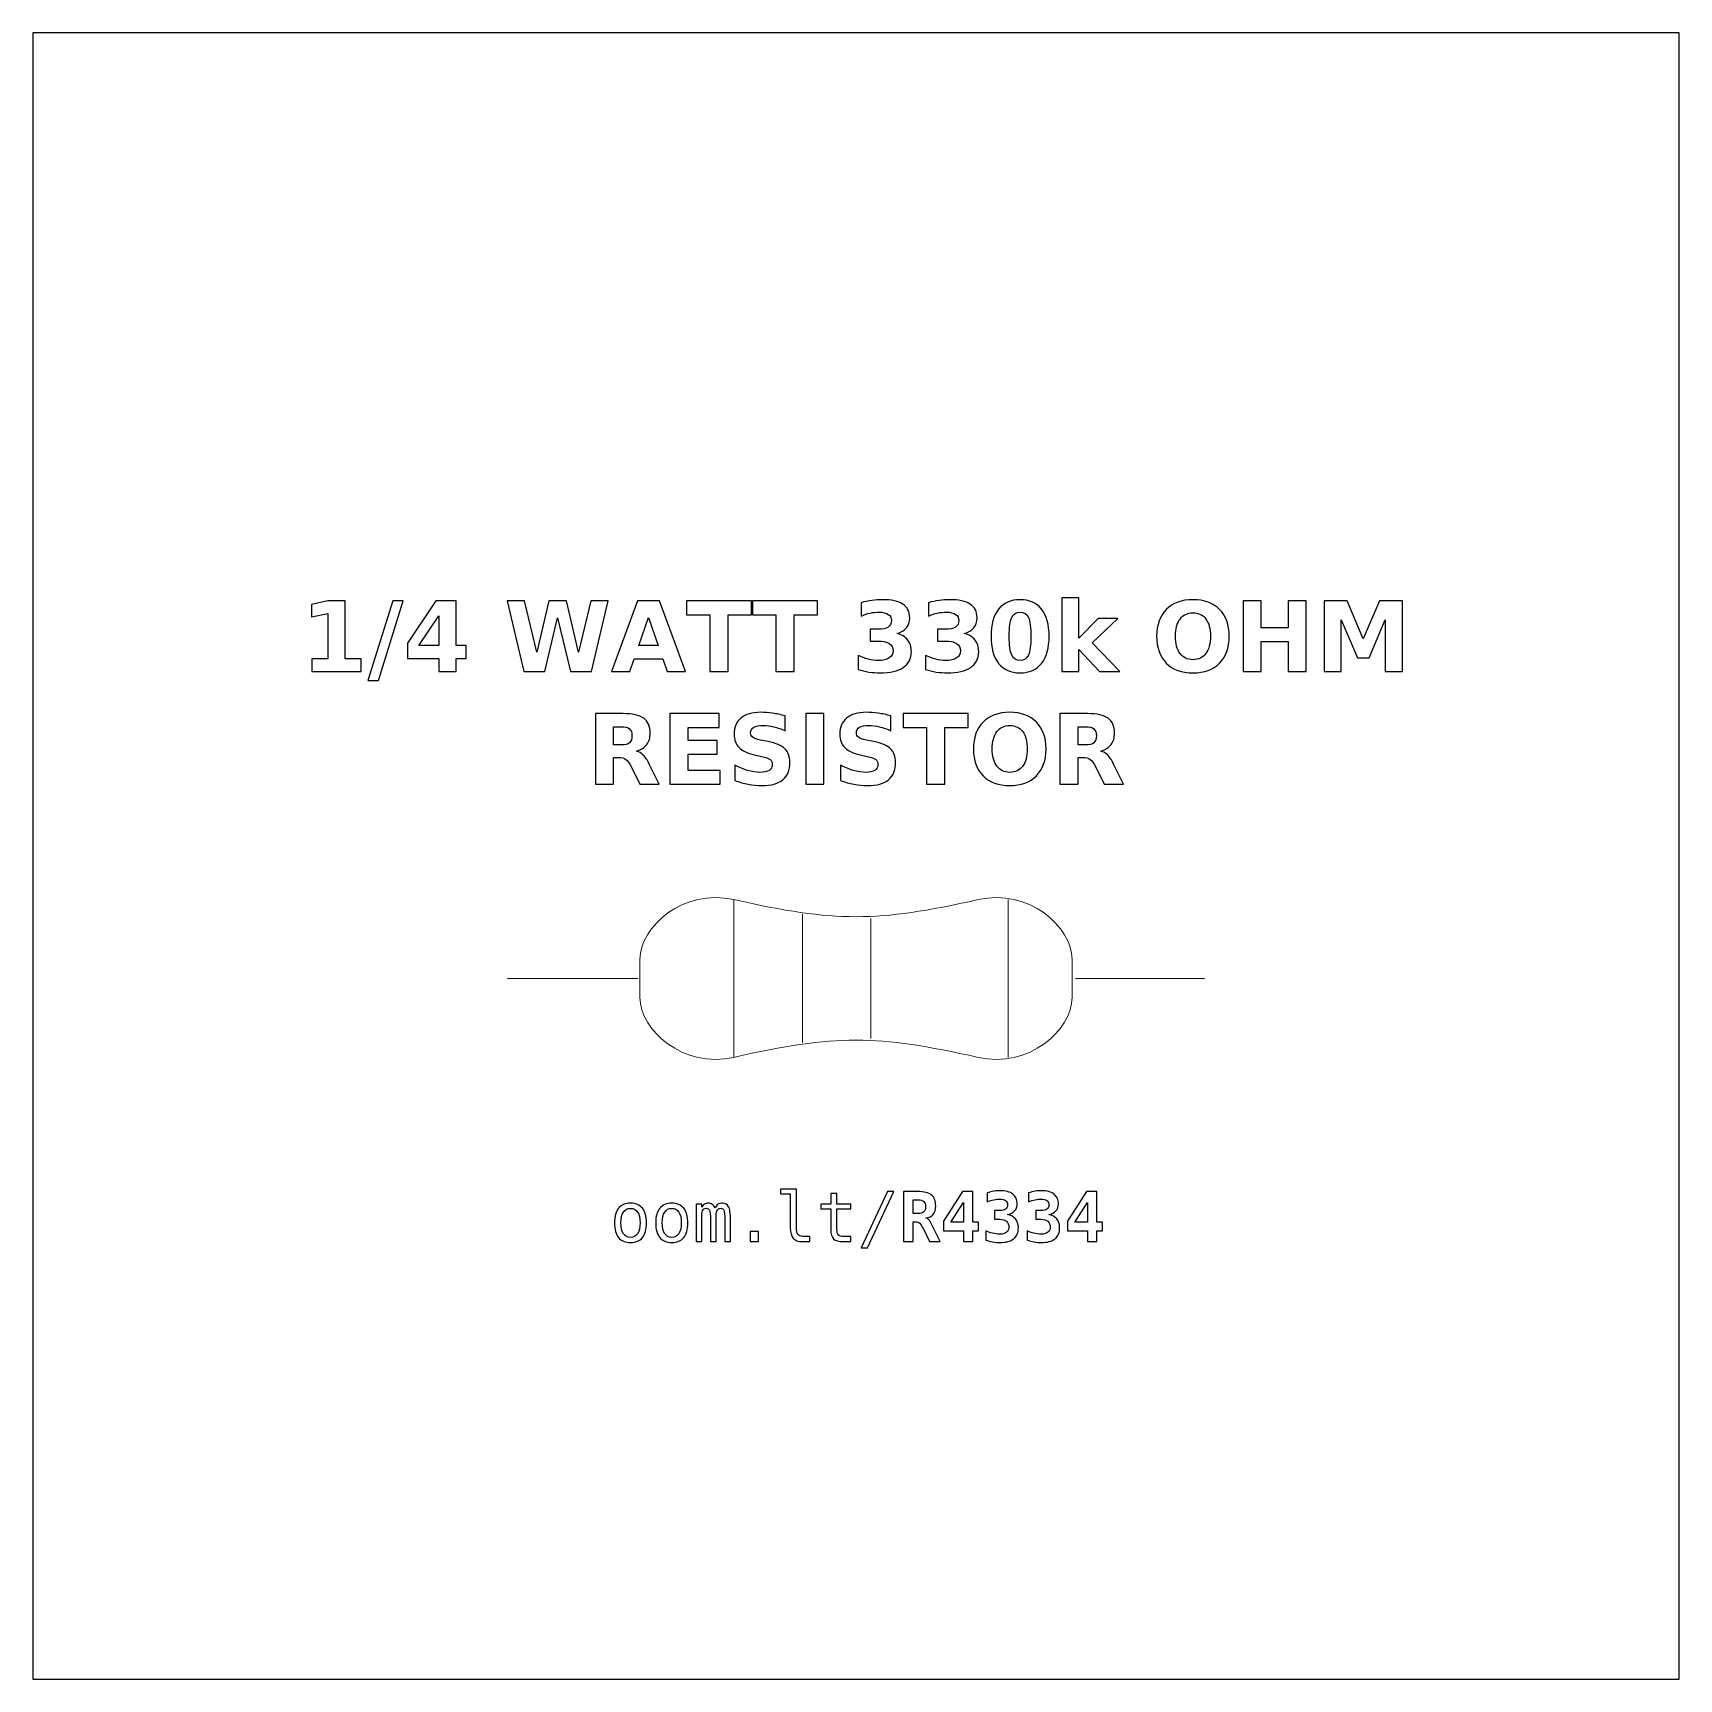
# Model space of a CAD drawing. Header units: centimetres. Extents: x -11.7 to -9.3, y -16.05 to -13.65.
import ezdxf

# ---------------------------------------------------------------- set-up
doc = ezdxf.new("R2010")
doc.units = ezdxf.units.CM
doc.header["$MEASUREMENT"] = 0
doc.layers.add('Layer 1', color=7, linetype='Continuous')

msp = doc.modelspace()

# ---------------------------------------------------------------- linework, layer by layer
at = {"layer": 'Layer 1', "color": 7}
msp.add_lwpolyline([(-11.7, -16.05), (-9.3, -16.05), (-9.3, -13.65), (-11.7, -13.65), (-11.7, -16.05)], close=True, dxfattribs=at)
at = {"layer": 'Layer 1', "color": 250}
for points, knots in [([(-11.29326, -14.5627), (-11.29326, -14.5627), (-11.26983, -14.5627), (-11.26983, -14.5627), (-11.26983, -14.5627), (-11.26983, -14.5627), (-11.26983, -14.49621), (-11.26983, -14.49621), (-11.26983, -14.49621), (-11.26983, -14.49621), (-11.29387, -14.50118), (-11.29387, -14.50118), (-11.29387, -14.50118), (-11.29387, -14.50118), (-11.29387, -14.48311), (-11.29387, -14.48311), (-11.29387, -14.48311), (-11.29387, -14.48311), (-11.26997, -14.47815), (-11.26997, -14.47815), (-11.26997, -14.47815), (-11.26997, -14.47815), (-11.24476, -14.47815), (-11.24476, -14.47815), (-11.24476, -14.47815), (-11.24476, -14.47815), (-11.24476, -14.5627), (-11.24476, -14.5627), (-11.24476, -14.5627), (-11.24476, -14.5627), (-11.22134, -14.5627), (-11.22134, -14.5627), (-11.22134, -14.5627), (-11.22134, -14.5627), (-11.22134, -14.58102), (-11.22134, -14.58102), (-11.22134, -14.58102), (-11.22134, -14.58102), (-11.29326, -14.58102), (-11.29326, -14.58102), (-11.29326, -14.58102), (-11.29326, -14.58102), (-11.29326, -14.5627), (-11.29326, -14.5627)], [0, 0, 0, 0, 0.0909091, 0.0909091, 0.0909091, 0.0909091, 0.1818182, 0.1818182, 0.1818182, 0.1818182, 0.2727273, 0.2727273, 0.2727273, 0.2727273, 0.3636364, 0.3636364, 0.3636364, 0.3636364, 0.4545455, 0.4545455, 0.4545455, 0.4545455, 0.5454545, 0.5454545, 0.5454545, 0.5454545, 0.6363636, 0.6363636, 0.6363636, 0.6363636, 0.7272727, 0.7272727, 0.7272727, 0.7272727, 0.8181818, 0.8181818, 0.8181818, 0.8181818, 0.9090909, 0.9090909, 0.9090909, 0.9090909, 1, 1, 1, 1]), ([(-11.17536, -14.47815), (-11.17536, -14.47815), (-11.16007, -14.47815), (-11.16007, -14.47815), (-11.16007, -14.47815), (-11.16007, -14.47815), (-11.19638, -14.59412), (-11.19638, -14.59412), (-11.19638, -14.59412), (-11.19638, -14.59412), (-11.2116, -14.59412), (-11.2116, -14.59412), (-11.2116, -14.59412), (-11.2116, -14.59412), (-11.17536, -14.47815), (-11.17536, -14.47815)], [0, 0, 0, 0, 0.25, 0.25, 0.25, 0.25, 0.5, 0.5, 0.5, 0.5, 0.75, 0.75, 0.75, 0.75, 1, 1, 1, 1]), ([(-11.11252, -14.47815), (-11.11252, -14.47815), (-11.08302, -14.47815), (-11.08302, -14.47815), (-11.08302, -14.47815), (-11.08302, -14.47815), (-11.08302, -14.54306), (-11.08302, -14.54306), (-11.08302, -14.54306), (-11.08302, -14.54306), (-11.06835, -14.54306), (-11.06835, -14.54306), (-11.06835, -14.54306), (-11.06835, -14.54306), (-11.06835, -14.56228), (-11.06835, -14.56228), (-11.06835, -14.56228), (-11.06835, -14.56228), (-11.08302, -14.56228), (-11.08302, -14.56228), (-11.08302, -14.56228), (-11.08302, -14.56228), (-11.08302, -14.58102), (-11.08302, -14.58102), (-11.08302, -14.58102), (-11.08302, -14.58102), (-11.10809, -14.58102), (-11.10809, -14.58102), (-11.10809, -14.58102), (-11.10809, -14.58102), (-11.10809, -14.56228), (-11.10809, -14.56228), (-11.10809, -14.56228), (-11.10809, -14.56228), (-11.15372, -14.56228), (-11.15372, -14.56228), (-11.15372, -14.56228), (-11.15372, -14.56228), (-11.15372, -14.53953), (-11.15372, -14.53953), (-11.15372, -14.53953), (-11.15372, -14.53953), (-11.11252, -14.47815), (-11.11252, -14.47815)], [0, 0, 0, 0, 0.0909091, 0.0909091, 0.0909091, 0.0909091, 0.1818182, 0.1818182, 0.1818182, 0.1818182, 0.2727273, 0.2727273, 0.2727273, 0.2727273, 0.3636364, 0.3636364, 0.3636364, 0.3636364, 0.4545455, 0.4545455, 0.4545455, 0.4545455, 0.5454545, 0.5454545, 0.5454545, 0.5454545, 0.6363636, 0.6363636, 0.6363636, 0.6363636, 0.7272727, 0.7272727, 0.7272727, 0.7272727, 0.8181818, 0.8181818, 0.8181818, 0.8181818, 0.9090909, 0.9090909, 0.9090909, 0.9090909, 1, 1, 1, 1]), ([(-11.00854, -14.47815), (-11.00854, -14.47815), (-10.98312, -14.47815), (-10.98312, -14.47815), (-10.98312, -14.47815), (-10.98312, -14.47815), (-10.96534, -14.55292), (-10.96534, -14.55292), (-10.96534, -14.55292), (-10.96534, -14.55292), (-10.9477, -14.47815), (-10.9477, -14.47815), (-10.9477, -14.47815), (-10.9477, -14.47815), (-10.92213, -14.47815), (-10.92213, -14.47815), (-10.92213, -14.47815), (-10.92213, -14.47815), (-10.9045, -14.55292), (-10.9045, -14.55292), (-10.9045, -14.55292), (-10.9045, -14.55292), (-10.88672, -14.47815), (-10.88672, -14.47815), (-10.88672, -14.47815), (-10.88672, -14.47815), (-10.8615, -14.47815), (-10.8615, -14.47815), (-10.8615, -14.47815), (-10.8615, -14.47815), (-10.88575, -14.58102), (-10.88575, -14.58102), (-10.88575, -14.58102), (-10.88575, -14.58102), (-10.91635, -14.58102), (-10.91635, -14.58102), (-10.91635, -14.58102), (-10.91635, -14.58102), (-10.93502, -14.50282), (-10.93502, -14.50282), (-10.93502, -14.50282), (-10.93502, -14.50282), (-10.95348, -14.58102), (-10.95348, -14.58102), (-10.95348, -14.58102), (-10.95348, -14.58102), (-10.98408, -14.58102), (-10.98408, -14.58102), (-10.98408, -14.58102), (-10.98408, -14.58102), (-11.00854, -14.47815), (-11.00854, -14.47815)], [0, 0, 0, 0, 0.0769231, 0.0769231, 0.0769231, 0.0769231, 0.1538462, 0.1538462, 0.1538462, 0.1538462, 0.2307692, 0.2307692, 0.2307692, 0.2307692, 0.3076923, 0.3076923, 0.3076923, 0.3076923, 0.3846154, 0.3846154, 0.3846154, 0.3846154, 0.4615385, 0.4615385, 0.4615385, 0.4615385, 0.5384615, 0.5384615, 0.5384615, 0.5384615, 0.6153846, 0.6153846, 0.6153846, 0.6153846, 0.6923077, 0.6923077, 0.6923077, 0.6923077, 0.7692308, 0.7692308, 0.7692308, 0.7692308, 0.8461538, 0.8461538, 0.8461538, 0.8461538, 0.9230769, 0.9230769, 0.9230769, 0.9230769, 1, 1, 1, 1]), ([(-10.78173, -14.5623), (-10.78173, -14.5623), (-10.82322, -14.5623), (-10.82322, -14.5623), (-10.82322, -14.5623), (-10.82322, -14.5623), (-10.82976, -14.58102), (-10.82976, -14.58102), (-10.82976, -14.58102), (-10.82976, -14.58102), (-10.85643, -14.58102), (-10.85643, -14.58102), (-10.85643, -14.58102), (-10.85643, -14.58102), (-10.81833, -14.47815), (-10.81833, -14.47815), (-10.81833, -14.47815), (-10.81833, -14.47815), (-10.7867, -14.47815), (-10.7867, -14.47815), (-10.7867, -14.47815), (-10.7867, -14.47815), (-10.7486, -14.58102), (-10.7486, -14.58102), (-10.7486, -14.58102), (-10.7486, -14.58102), (-10.77527, -14.58102), (-10.77527, -14.58102), (-10.77527, -14.58102), (-10.77527, -14.58102), (-10.78173, -14.5623), (-10.78173, -14.5623)], [0, 0, 0, 0, 0.125, 0.125, 0.125, 0.125, 0.25, 0.25, 0.25, 0.25, 0.375, 0.375, 0.375, 0.375, 0.5, 0.5, 0.5, 0.5, 0.625, 0.625, 0.625, 0.625, 0.75, 0.75, 0.75, 0.75, 0.875, 0.875, 0.875, 0.875, 1, 1, 1, 1]), ([(-10.74721, -14.47815), (-10.74721, -14.47815), (-10.65241, -14.47815), (-10.65241, -14.47815), (-10.65241, -14.47815), (-10.65241, -14.47815), (-10.65241, -14.49821), (-10.65241, -14.49821), (-10.65241, -14.49821), (-10.65241, -14.49821), (-10.68651, -14.49821), (-10.68651, -14.49821), (-10.68651, -14.49821), (-10.68651, -14.49821), (-10.68651, -14.58102), (-10.68651, -14.58102), (-10.68651, -14.58102), (-10.68651, -14.58102), (-10.71304, -14.58102), (-10.71304, -14.58102), (-10.71304, -14.58102), (-10.71304, -14.58102), (-10.71304, -14.49821), (-10.71304, -14.49821), (-10.71304, -14.49821), (-10.71304, -14.49821), (-10.74721, -14.49821), (-10.74721, -14.49821), (-10.74721, -14.49821), (-10.74721, -14.49821), (-10.74721, -14.47815), (-10.74721, -14.47815)], [0, 0, 0, 0, 0.125, 0.125, 0.125, 0.125, 0.25, 0.25, 0.25, 0.25, 0.375, 0.375, 0.375, 0.375, 0.5, 0.5, 0.5, 0.5, 0.625, 0.625, 0.625, 0.625, 0.75, 0.75, 0.75, 0.75, 0.875, 0.875, 0.875, 0.875, 1, 1, 1, 1]), ([(-10.65095, -14.47815), (-10.65095, -14.47815), (-10.55615, -14.47815), (-10.55615, -14.47815), (-10.55615, -14.47815), (-10.55615, -14.47815), (-10.55615, -14.49821), (-10.55615, -14.49821), (-10.55615, -14.49821), (-10.55615, -14.49821), (-10.59025, -14.49821), (-10.59025, -14.49821), (-10.59025, -14.49821), (-10.59025, -14.49821), (-10.59025, -14.58102), (-10.59025, -14.58102), (-10.59025, -14.58102), (-10.59025, -14.58102), (-10.61678, -14.58102), (-10.61678, -14.58102), (-10.61678, -14.58102), (-10.61678, -14.58102), (-10.61678, -14.49821), (-10.61678, -14.49821), (-10.61678, -14.49821), (-10.61678, -14.49821), (-10.65095, -14.49821), (-10.65095, -14.49821), (-10.65095, -14.49821), (-10.65095, -14.49821), (-10.65095, -14.47815), (-10.65095, -14.47815)], [0, 0, 0, 0, 0.125, 0.125, 0.125, 0.125, 0.25, 0.25, 0.25, 0.25, 0.375, 0.375, 0.375, 0.375, 0.5, 0.5, 0.5, 0.5, 0.625, 0.625, 0.625, 0.625, 0.75, 0.75, 0.75, 0.75, 0.875, 0.875, 0.875, 0.875, 1, 1, 1, 1]), ([(-10.44051, -14.52554), (-10.43359, -14.52733), (-10.4283, -14.53046), (-10.4247, -14.53488), (-10.4247, -14.53488), (-10.4211, -14.53932), (-10.41929, -14.54494), (-10.41929, -14.55179), (-10.41929, -14.55179), (-10.41929, -14.56199), (-10.4232, -14.56975), (-10.431, -14.57507), (-10.431, -14.57507), (-10.43881, -14.58036), (-10.4502, -14.58302), (-10.46518, -14.58302), (-10.46518, -14.58302), (-10.47047, -14.58302), (-10.47576, -14.5826), (-10.48108, -14.58175), (-10.48108, -14.58175), (-10.48637, -14.5809), (-10.49161, -14.57961), (-10.49681, -14.57792), (-10.49681, -14.57792), (-10.49681, -14.57792), (-10.49681, -14.55745), (-10.49681, -14.55745), (-10.49681, -14.55745), (-10.49185, -14.55992), (-10.48693, -14.56181), (-10.48204, -14.56308), (-10.48204, -14.56308), (-10.47715, -14.56432), (-10.47233, -14.56496), (-10.4676, -14.56496), (-10.4676, -14.56496), (-10.46057, -14.56496), (-10.45518, -14.56373), (-10.45144, -14.56131), (-10.45144, -14.56131), (-10.4477, -14.55887), (-10.44582, -14.55539), (-10.44582, -14.55082), (-10.44582, -14.55082), (-10.44582, -14.54614), (-10.44775, -14.54259), (-10.45158, -14.54019), (-10.45158, -14.54019), (-10.45542, -14.53777), (-10.46108, -14.53657), (-10.46856, -14.53657), (-10.46856, -14.53657), (-10.46856, -14.53657), (-10.47917, -14.53657), (-10.47917, -14.53657), (-10.47917, -14.53657), (-10.47917, -14.53657), (-10.47917, -14.51947), (-10.47917, -14.51947), (-10.47917, -14.51947), (-10.47917, -14.51947), (-10.46802, -14.51947), (-10.46802, -14.51947), (-10.46802, -14.51947), (-10.46134, -14.51947), (-10.4564, -14.51844), (-10.45314, -14.51634), (-10.45314, -14.51634), (-10.44987, -14.51425), (-10.44824, -14.51108), (-10.44824, -14.50682), (-10.44824, -14.50682), (-10.44824, -14.50287), (-10.44982, -14.49981), (-10.45299, -14.49767), (-10.45299, -14.49767), (-10.45617, -14.49551), (-10.46064, -14.49443), (-10.46642, -14.49443), (-10.46642, -14.49443), (-10.4707, -14.49443), (-10.47501, -14.4949), (-10.47938, -14.49586), (-10.47938, -14.49586), (-10.48373, -14.49682), (-10.48806, -14.49826), (-10.49239, -14.50014), (-10.49239, -14.50014), (-10.49239, -14.50014), (-10.49239, -14.48071), (-10.49239, -14.48071), (-10.49239, -14.48071), (-10.48714, -14.47923), (-10.48197, -14.47813), (-10.47682, -14.4774), (-10.47682, -14.4774), (-10.47167, -14.47667), (-10.46664, -14.47629), (-10.46167, -14.47629), (-10.46167, -14.47629), (-10.44831, -14.47629), (-10.4383, -14.47848), (-10.43166, -14.48288), (-10.43166, -14.48288), (-10.42503, -14.48725), (-10.42172, -14.49386), (-10.42172, -14.50268), (-10.42172, -14.50268), (-10.42172, -14.50868), (-10.42329, -14.51362), (-10.42647, -14.51745), (-10.42647, -14.51745), (-10.42964, -14.52128), (-10.43432, -14.52399), (-10.44051, -14.52554)], [0, 0, 0, 0, 0.0344828, 0.0344828, 0.0344828, 0.0344828, 0.0689655, 0.0689655, 0.0689655, 0.0689655, 0.1034483, 0.1034483, 0.1034483, 0.1034483, 0.137931, 0.137931, 0.137931, 0.137931, 0.1724138, 0.1724138, 0.1724138, 0.1724138, 0.2068966, 0.2068966, 0.2068966, 0.2068966, 0.2413793, 0.2413793, 0.2413793, 0.2413793, 0.2758621, 0.2758621, 0.2758621, 0.2758621, 0.3103448, 0.3103448, 0.3103448, 0.3103448, 0.3448276, 0.3448276, 0.3448276, 0.3448276, 0.3793103, 0.3793103, 0.3793103, 0.3793103, 0.4137931, 0.4137931, 0.4137931, 0.4137931, 0.4482759, 0.4482759, 0.4482759, 0.4482759, 0.4827586, 0.4827586, 0.4827586, 0.4827586, 0.5172414, 0.5172414, 0.5172414, 0.5172414, 0.5517241, 0.5517241, 0.5517241, 0.5517241, 0.5862069, 0.5862069, 0.5862069, 0.5862069, 0.6206897, 0.6206897, 0.6206897, 0.6206897, 0.6551724, 0.6551724, 0.6551724, 0.6551724, 0.6896552, 0.6896552, 0.6896552, 0.6896552, 0.7241379, 0.7241379, 0.7241379, 0.7241379, 0.7586207, 0.7586207, 0.7586207, 0.7586207, 0.7931034, 0.7931034, 0.7931034, 0.7931034, 0.8275862, 0.8275862, 0.8275862, 0.8275862, 0.862069, 0.862069, 0.862069, 0.862069, 0.8965517, 0.8965517, 0.8965517, 0.8965517, 0.9310345, 0.9310345, 0.9310345, 0.9310345, 0.9655172, 0.9655172, 0.9655172, 0.9655172, 1, 1, 1, 1]), ([(-10.34232, -14.52554), (-10.3354, -14.52733), (-10.33011, -14.53046), (-10.32651, -14.53488), (-10.32651, -14.53488), (-10.32291, -14.53932), (-10.3211, -14.54494), (-10.3211, -14.55179), (-10.3211, -14.55179), (-10.3211, -14.56199), (-10.32501, -14.56975), (-10.33281, -14.57507), (-10.33281, -14.57507), (-10.34062, -14.58036), (-10.35201, -14.58302), (-10.36699, -14.58302), (-10.36699, -14.58302), (-10.37228, -14.58302), (-10.37757, -14.5826), (-10.38289, -14.58175), (-10.38289, -14.58175), (-10.38818, -14.5809), (-10.39342, -14.57961), (-10.39862, -14.57792), (-10.39862, -14.57792), (-10.39862, -14.57792), (-10.39862, -14.55745), (-10.39862, -14.55745), (-10.39862, -14.55745), (-10.39366, -14.55992), (-10.38874, -14.56181), (-10.38385, -14.56308), (-10.38385, -14.56308), (-10.37896, -14.56432), (-10.37414, -14.56496), (-10.36941, -14.56496), (-10.36941, -14.56496), (-10.36238, -14.56496), (-10.35699, -14.56373), (-10.35325, -14.56131), (-10.35325, -14.56131), (-10.34951, -14.55887), (-10.34763, -14.55539), (-10.34763, -14.55082), (-10.34763, -14.55082), (-10.34763, -14.54614), (-10.34956, -14.54259), (-10.35339, -14.54019), (-10.35339, -14.54019), (-10.35723, -14.53777), (-10.36289, -14.53657), (-10.37037, -14.53657), (-10.37037, -14.53657), (-10.37037, -14.53657), (-10.38098, -14.53657), (-10.38098, -14.53657), (-10.38098, -14.53657), (-10.38098, -14.53657), (-10.38098, -14.51947), (-10.38098, -14.51947), (-10.38098, -14.51947), (-10.38098, -14.51947), (-10.36983, -14.51947), (-10.36983, -14.51947), (-10.36983, -14.51947), (-10.36315, -14.51947), (-10.35821, -14.51844), (-10.35495, -14.51634), (-10.35495, -14.51634), (-10.35168, -14.51425), (-10.35005, -14.51108), (-10.35005, -14.50682), (-10.35005, -14.50682), (-10.35005, -14.50287), (-10.35163, -14.49981), (-10.3548, -14.49767), (-10.3548, -14.49767), (-10.35798, -14.49551), (-10.36245, -14.49443), (-10.36823, -14.49443), (-10.36823, -14.49443), (-10.37251, -14.49443), (-10.37682, -14.4949), (-10.38119, -14.49586), (-10.38119, -14.49586), (-10.38554, -14.49682), (-10.38987, -14.49826), (-10.3942, -14.50014), (-10.3942, -14.50014), (-10.3942, -14.50014), (-10.3942, -14.48071), (-10.3942, -14.48071), (-10.3942, -14.48071), (-10.38895, -14.47923), (-10.38378, -14.47813), (-10.37863, -14.4774), (-10.37863, -14.4774), (-10.37348, -14.47667), (-10.36845, -14.47629), (-10.36348, -14.47629), (-10.36348, -14.47629), (-10.35012, -14.47629), (-10.34011, -14.47848), (-10.33347, -14.48288), (-10.33347, -14.48288), (-10.32684, -14.48725), (-10.32353, -14.49386), (-10.32353, -14.50268), (-10.32353, -14.50268), (-10.32353, -14.50868), (-10.3251, -14.51362), (-10.32828, -14.51745), (-10.32828, -14.51745), (-10.33145, -14.52128), (-10.33613, -14.52399), (-10.34232, -14.52554)], [0, 0, 0, 0, 0.0344828, 0.0344828, 0.0344828, 0.0344828, 0.0689655, 0.0689655, 0.0689655, 0.0689655, 0.1034483, 0.1034483, 0.1034483, 0.1034483, 0.137931, 0.137931, 0.137931, 0.137931, 0.1724138, 0.1724138, 0.1724138, 0.1724138, 0.2068966, 0.2068966, 0.2068966, 0.2068966, 0.2413793, 0.2413793, 0.2413793, 0.2413793, 0.2758621, 0.2758621, 0.2758621, 0.2758621, 0.3103448, 0.3103448, 0.3103448, 0.3103448, 0.3448276, 0.3448276, 0.3448276, 0.3448276, 0.3793103, 0.3793103, 0.3793103, 0.3793103, 0.4137931, 0.4137931, 0.4137931, 0.4137931, 0.4482759, 0.4482759, 0.4482759, 0.4482759, 0.4827586, 0.4827586, 0.4827586, 0.4827586, 0.5172414, 0.5172414, 0.5172414, 0.5172414, 0.5517241, 0.5517241, 0.5517241, 0.5517241, 0.5862069, 0.5862069, 0.5862069, 0.5862069, 0.6206897, 0.6206897, 0.6206897, 0.6206897, 0.6551724, 0.6551724, 0.6551724, 0.6551724, 0.6896552, 0.6896552, 0.6896552, 0.6896552, 0.7241379, 0.7241379, 0.7241379, 0.7241379, 0.7586207, 0.7586207, 0.7586207, 0.7586207, 0.7931034, 0.7931034, 0.7931034, 0.7931034, 0.8275862, 0.8275862, 0.8275862, 0.8275862, 0.862069, 0.862069, 0.862069, 0.862069, 0.8965517, 0.8965517, 0.8965517, 0.8965517, 0.9310345, 0.9310345, 0.9310345, 0.9310345, 0.9655172, 0.9655172, 0.9655172, 0.9655172, 1, 1, 1, 1]), ([(-10.21842, -14.52968), (-10.21842, -14.54673), (-10.22209, -14.55988), (-10.22945, -14.56914), (-10.22945, -14.56914), (-10.23679, -14.57839), (-10.24723, -14.58302), (-10.26073, -14.58302), (-10.26073, -14.58302), (-10.27428, -14.58302), (-10.28474, -14.57839), (-10.29208, -14.56914), (-10.29208, -14.56914), (-10.29944, -14.55988), (-10.30311, -14.54673), (-10.30311, -14.52968), (-10.30311, -14.52968), (-10.30311, -14.51261), (-10.29944, -14.49943), (-10.29208, -14.49017), (-10.29208, -14.49017), (-10.28474, -14.48093), (-10.27428, -14.47629), (-10.26073, -14.47629), (-10.26073, -14.47629), (-10.24723, -14.47629), (-10.23679, -14.48093), (-10.22945, -14.49017), (-10.22945, -14.49017), (-10.22209, -14.49943), (-10.21842, -14.51261), (-10.21842, -14.52968)], [0, 0, 0, 0, 0.125, 0.125, 0.125, 0.125, 0.25, 0.25, 0.25, 0.25, 0.375, 0.375, 0.375, 0.375, 0.5, 0.5, 0.5, 0.5, 0.625, 0.625, 0.625, 0.625, 0.75, 0.75, 0.75, 0.75, 0.875, 0.875, 0.875, 0.875, 1, 1, 1, 1]), ([(-10.24495, -14.52949), (-10.24495, -14.51663), (-10.24615, -14.50757), (-10.24857, -14.5023), (-10.24857, -14.5023), (-10.25097, -14.49706), (-10.25504, -14.49443), (-10.26073, -14.49443), (-10.26073, -14.49443), (-10.26642, -14.49443), (-10.27049, -14.49706), (-10.27294, -14.5023), (-10.27294, -14.5023), (-10.27536, -14.50757), (-10.27658, -14.51663), (-10.27658, -14.52949), (-10.27658, -14.52949), (-10.27658, -14.54247), (-10.27536, -14.55165), (-10.27294, -14.55696), (-10.27294, -14.55696), (-10.27049, -14.5623), (-10.26642, -14.56496), (-10.26073, -14.56496), (-10.26073, -14.56496), (-10.25509, -14.56496), (-10.25104, -14.5623), (-10.24859, -14.55696), (-10.24859, -14.55696), (-10.24617, -14.55165), (-10.24495, -14.54247), (-10.24495, -14.52949)], [0, 0, 0, 0, 0.125, 0.125, 0.125, 0.125, 0.25, 0.25, 0.25, 0.25, 0.375, 0.375, 0.375, 0.375, 0.5, 0.5, 0.5, 0.5, 0.625, 0.625, 0.625, 0.625, 0.75, 0.75, 0.75, 0.75, 0.875, 0.875, 0.875, 0.875, 1, 1, 1, 1]), ([(-10.19982, -14.4738), (-10.19982, -14.4738), (-10.17515, -14.4738), (-10.17515, -14.4738), (-10.17515, -14.4738), (-10.17515, -14.4738), (-10.17515, -14.53217), (-10.17515, -14.53217), (-10.17515, -14.53217), (-10.17515, -14.53217), (-10.14676, -14.50386), (-10.14676, -14.50386), (-10.14676, -14.50386), (-10.14676, -14.50386), (-10.11809, -14.50386), (-10.11809, -14.50386), (-10.11809, -14.50386), (-10.11809, -14.50386), (-10.15579, -14.53927), (-10.15579, -14.53927), (-10.15579, -14.53927), (-10.15579, -14.53927), (-10.11513, -14.58102), (-10.11513, -14.58102), (-10.11513, -14.58102), (-10.11513, -14.58102), (-10.14504, -14.58102), (-10.14504, -14.58102), (-10.14504, -14.58102), (-10.14504, -14.58102), (-10.17515, -14.54885), (-10.17515, -14.54885), (-10.17515, -14.54885), (-10.17515, -14.54885), (-10.17515, -14.58102), (-10.17515, -14.58102), (-10.17515, -14.58102), (-10.17515, -14.58102), (-10.19982, -14.58102), (-10.19982, -14.58102), (-10.19982, -14.58102), (-10.19982, -14.58102), (-10.19982, -14.4738), (-10.19982, -14.4738)], [0, 0, 0, 0, 0.0909091, 0.0909091, 0.0909091, 0.0909091, 0.1818182, 0.1818182, 0.1818182, 0.1818182, 0.2727273, 0.2727273, 0.2727273, 0.2727273, 0.3636364, 0.3636364, 0.3636364, 0.3636364, 0.4545455, 0.4545455, 0.4545455, 0.4545455, 0.5454545, 0.5454545, 0.5454545, 0.5454545, 0.6363636, 0.6363636, 0.6363636, 0.6363636, 0.7272727, 0.7272727, 0.7272727, 0.7272727, 0.8181818, 0.8181818, 0.8181818, 0.8181818, 0.9090909, 0.9090909, 0.9090909, 0.9090909, 1, 1, 1, 1]), ([(-10.00875, -14.47629), (-9.99222, -14.47629), (-9.97926, -14.48102), (-9.9699, -14.4905), (-9.9699, -14.4905), (-9.96052, -14.49995), (-9.95584, -14.513), (-9.95584, -14.52968), (-9.95584, -14.52968), (-9.95584, -14.54631), (-9.96052, -14.55936), (-9.9699, -14.56881), (-9.9699, -14.56881), (-9.97926, -14.57829), (-9.99222, -14.58302), (-10.00875, -14.58302), (-10.00875, -14.58302), (-10.02524, -14.58302), (-10.03817, -14.57829), (-10.04758, -14.56881), (-10.04758, -14.56881), (-10.05696, -14.55936), (-10.06167, -14.54631), (-10.06167, -14.52968), (-10.06167, -14.52968), (-10.06167, -14.513), (-10.05696, -14.49995), (-10.04758, -14.4905), (-10.04758, -14.4905), (-10.03817, -14.48102), (-10.02524, -14.47629), (-10.00875, -14.47629)], [0, 0, 0, 0, 0.125, 0.125, 0.125, 0.125, 0.25, 0.25, 0.25, 0.25, 0.375, 0.375, 0.375, 0.375, 0.5, 0.5, 0.5, 0.5, 0.625, 0.625, 0.625, 0.625, 0.75, 0.75, 0.75, 0.75, 0.875, 0.875, 0.875, 0.875, 1, 1, 1, 1]), ([(-10.00875, -14.49551), (-10.01684, -14.49551), (-10.0231, -14.49849), (-10.02757, -14.50447), (-10.02757, -14.50447), (-10.03201, -14.51044), (-10.03425, -14.51884), (-10.03425, -14.52968), (-10.03425, -14.52968), (-10.03425, -14.5405), (-10.03201, -14.54887), (-10.02757, -14.55484), (-10.02757, -14.55484), (-10.0231, -14.56082), (-10.01684, -14.5638), (-10.00875, -14.5638), (-10.00875, -14.5638), (-10.00061, -14.5638), (-9.99434, -14.56082), (-9.98987, -14.55484), (-9.98987, -14.55484), (-9.98542, -14.54887), (-9.98319, -14.5405), (-9.98319, -14.52968), (-9.98319, -14.52968), (-9.98319, -14.51884), (-9.98542, -14.51044), (-9.98987, -14.50447), (-9.98987, -14.50447), (-9.99434, -14.49849), (-10.00061, -14.49551), (-10.00875, -14.49551)], [0, 0, 0, 0, 0.125, 0.125, 0.125, 0.125, 0.25, 0.25, 0.25, 0.25, 0.375, 0.375, 0.375, 0.375, 0.5, 0.5, 0.5, 0.5, 0.625, 0.625, 0.625, 0.625, 0.75, 0.75, 0.75, 0.75, 0.875, 0.875, 0.875, 0.875, 1, 1, 1, 1]), ([(-9.93577, -14.47815), (-9.93577, -14.47815), (-9.90924, -14.47815), (-9.90924, -14.47815), (-9.90924, -14.47815), (-9.90924, -14.47815), (-9.90924, -14.51736), (-9.90924, -14.51736), (-9.90924, -14.51736), (-9.90924, -14.51736), (-9.87011, -14.51736), (-9.87011, -14.51736), (-9.87011, -14.51736), (-9.87011, -14.51736), (-9.87011, -14.47815), (-9.87011, -14.47815), (-9.87011, -14.47815), (-9.87011, -14.47815), (-9.84358, -14.47815), (-9.84358, -14.47815), (-9.84358, -14.47815), (-9.84358, -14.47815), (-9.84358, -14.58102), (-9.84358, -14.58102), (-9.84358, -14.58102), (-9.84358, -14.58102), (-9.87011, -14.58102), (-9.87011, -14.58102), (-9.87011, -14.58102), (-9.87011, -14.58102), (-9.87011, -14.53742), (-9.87011, -14.53742), (-9.87011, -14.53742), (-9.87011, -14.53742), (-9.90924, -14.53742), (-9.90924, -14.53742), (-9.90924, -14.53742), (-9.90924, -14.53742), (-9.90924, -14.58102), (-9.90924, -14.58102), (-9.90924, -14.58102), (-9.90924, -14.58102), (-9.93577, -14.58102), (-9.93577, -14.58102), (-9.93577, -14.58102), (-9.93577, -14.58102), (-9.93577, -14.47815), (-9.93577, -14.47815)], [0, 0, 0, 0, 0.0833333, 0.0833333, 0.0833333, 0.0833333, 0.1666667, 0.1666667, 0.1666667, 0.1666667, 0.25, 0.25, 0.25, 0.25, 0.3333333, 0.3333333, 0.3333333, 0.3333333, 0.4166667, 0.4166667, 0.4166667, 0.4166667, 0.5, 0.5, 0.5, 0.5, 0.5833333, 0.5833333, 0.5833333, 0.5833333, 0.6666667, 0.6666667, 0.6666667, 0.6666667, 0.75, 0.75, 0.75, 0.75, 0.8333333, 0.8333333, 0.8333333, 0.8333333, 0.9166667, 0.9166667, 0.9166667, 0.9166667, 1, 1, 1, 1]), ([(-9.81768, -14.47815), (-9.81768, -14.47815), (-9.78393, -14.47815), (-9.78393, -14.47815), (-9.78393, -14.47815), (-9.78393, -14.47815), (-9.76048, -14.53321), (-9.76048, -14.53321), (-9.76048, -14.53321), (-9.76048, -14.53321), (-9.73692, -14.47815), (-9.73692, -14.47815), (-9.73692, -14.47815), (-9.73692, -14.47815), (-9.70324, -14.47815), (-9.70324, -14.47815), (-9.70324, -14.47815), (-9.70324, -14.47815), (-9.70324, -14.58102), (-9.70324, -14.58102), (-9.70324, -14.58102), (-9.70324, -14.58102), (-9.72831, -14.58102), (-9.72831, -14.58102), (-9.72831, -14.58102), (-9.72831, -14.58102), (-9.72831, -14.50578), (-9.72831, -14.50578), (-9.72831, -14.50578), (-9.72831, -14.50578), (-9.75202, -14.56124), (-9.75202, -14.56124), (-9.75202, -14.56124), (-9.75202, -14.56124), (-9.76883, -14.56124), (-9.76883, -14.56124), (-9.76883, -14.56124), (-9.76883, -14.56124), (-9.79254, -14.50578), (-9.79254, -14.50578), (-9.79254, -14.50578), (-9.79254, -14.50578), (-9.79254, -14.58102), (-9.79254, -14.58102), (-9.79254, -14.58102), (-9.79254, -14.58102), (-9.81768, -14.58102), (-9.81768, -14.58102), (-9.81768, -14.58102), (-9.81768, -14.58102), (-9.81768, -14.47815), (-9.81768, -14.47815)], [0, 0, 0, 0, 0.0769231, 0.0769231, 0.0769231, 0.0769231, 0.1538462, 0.1538462, 0.1538462, 0.1538462, 0.2307692, 0.2307692, 0.2307692, 0.2307692, 0.3076923, 0.3076923, 0.3076923, 0.3076923, 0.3846154, 0.3846154, 0.3846154, 0.3846154, 0.4615385, 0.4615385, 0.4615385, 0.4615385, 0.5384615, 0.5384615, 0.5384615, 0.5384615, 0.6153846, 0.6153846, 0.6153846, 0.6153846, 0.6923077, 0.6923077, 0.6923077, 0.6923077, 0.7692308, 0.7692308, 0.7692308, 0.7692308, 0.8461538, 0.8461538, 0.8461538, 0.8461538, 0.9230769, 0.9230769, 0.9230769, 0.9230769, 1, 1, 1, 1]), ([(-11.10809, -14.5), (-11.10809, -14.5), (-11.13719, -14.54306), (-11.13719, -14.54306), (-11.13719, -14.54306), (-11.13719, -14.54306), (-11.10809, -14.54306), (-11.10809, -14.54306), (-11.10809, -14.54306), (-11.10809, -14.54306), (-11.10809, -14.5), (-11.10809, -14.5)], [0, 0, 0, 0, 0.3333333, 0.3333333, 0.3333333, 0.3333333, 0.6666667, 0.6666667, 0.6666667, 0.6666667, 1, 1, 1, 1]), ([(-10.81661, -14.5432), (-10.81661, -14.5432), (-10.78841, -14.5432), (-10.78841, -14.5432), (-10.78841, -14.5432), (-10.78841, -14.5432), (-10.80248, -14.50228), (-10.80248, -14.50228), (-10.80248, -14.50228), (-10.80248, -14.50228), (-10.81661, -14.5432), (-10.81661, -14.5432)], [0, 0, 0, 0, 0.3333333, 0.3333333, 0.3333333, 0.3333333, 0.6666667, 0.6666667, 0.6666667, 0.6666667, 1, 1, 1, 1]), ([(-10.85334, -14.70635), (-10.85334, -14.70635), (-10.85334, -14.74527), (-10.85334, -14.74527), (-10.85334, -14.74527), (-10.85334, -14.74527), (-10.87987, -14.74527), (-10.87987, -14.74527), (-10.87987, -14.74527), (-10.87987, -14.74527), (-10.87987, -14.6424), (-10.87987, -14.6424), (-10.87987, -14.6424), (-10.87987, -14.6424), (-10.83935, -14.6424), (-10.83935, -14.6424), (-10.83935, -14.6424), (-10.8258, -14.6424), (-10.81585, -14.64468), (-10.80955, -14.64922), (-10.80955, -14.64922), (-10.80323, -14.65376), (-10.80007, -14.66096), (-10.80007, -14.67079), (-10.80007, -14.67079), (-10.80007, -14.67758), (-10.80172, -14.68318), (-10.80499, -14.68753), (-10.80499, -14.68753), (-10.80828, -14.69191), (-10.81324, -14.69513), (-10.81985, -14.69718), (-10.81985, -14.69718), (-10.81623, -14.69802), (-10.81296, -14.69988), (-10.81009, -14.7028), (-10.81009, -14.7028), (-10.80722, -14.70571), (-10.80433, -14.71013), (-10.80139, -14.71606), (-10.80139, -14.71606), (-10.80139, -14.71606), (-10.78697, -14.74527), (-10.78697, -14.74527), (-10.78697, -14.74527), (-10.78697, -14.74527), (-10.81524, -14.74527), (-10.81524, -14.74527), (-10.81524, -14.74527), (-10.81524, -14.74527), (-10.82778, -14.71971), (-10.82778, -14.71971), (-10.82778, -14.71971), (-10.83029, -14.71458), (-10.83286, -14.71105), (-10.83547, -14.70917), (-10.83547, -14.70917), (-10.83806, -14.70729), (-10.84151, -14.70635), (-10.84584, -14.70635), (-10.84584, -14.70635), (-10.84584, -14.70635), (-10.85334, -14.70635), (-10.85334, -14.70635)], [0, 0, 0, 0, 0.0625, 0.0625, 0.0625, 0.0625, 0.125, 0.125, 0.125, 0.125, 0.1875, 0.1875, 0.1875, 0.1875, 0.25, 0.25, 0.25, 0.25, 0.3125, 0.3125, 0.3125, 0.3125, 0.375, 0.375, 0.375, 0.375, 0.4375, 0.4375, 0.4375, 0.4375, 0.5, 0.5, 0.5, 0.5, 0.5625, 0.5625, 0.5625, 0.5625, 0.625, 0.625, 0.625, 0.625, 0.6875, 0.6875, 0.6875, 0.6875, 0.75, 0.75, 0.75, 0.75, 0.8125, 0.8125, 0.8125, 0.8125, 0.875, 0.875, 0.875, 0.875, 0.9375, 0.9375, 0.9375, 0.9375, 1, 1, 1, 1]), ([(-10.84217, -14.68803), (-10.83662, -14.68803), (-10.83262, -14.68699), (-10.83022, -14.68492), (-10.83022, -14.68492), (-10.8278, -14.68285), (-10.8266, -14.67944), (-10.8266, -14.67471), (-10.8266, -14.67471), (-10.8266, -14.67003), (-10.8278, -14.66667), (-10.83022, -14.66465), (-10.83022, -14.66465), (-10.83262, -14.66263), (-10.83662, -14.66162), (-10.84217, -14.66162), (-10.84217, -14.66162), (-10.84217, -14.66162), (-10.85334, -14.66162), (-10.85334, -14.66162), (-10.85334, -14.66162), (-10.85334, -14.66162), (-10.85334, -14.68803), (-10.85334, -14.68803), (-10.85334, -14.68803), (-10.85334, -14.68803), (-10.84217, -14.68803), (-10.84217, -14.68803)], [0, 0, 0, 0, 0.1428571, 0.1428571, 0.1428571, 0.1428571, 0.2857143, 0.2857143, 0.2857143, 0.2857143, 0.4285714, 0.4285714, 0.4285714, 0.4285714, 0.5714286, 0.5714286, 0.5714286, 0.5714286, 0.7142857, 0.7142857, 0.7142857, 0.7142857, 0.8571429, 0.8571429, 0.8571429, 0.8571429, 1, 1, 1, 1]), ([(-10.77122, -14.6424), (-10.77122, -14.6424), (-10.69963, -14.6424), (-10.69963, -14.6424), (-10.69963, -14.6424), (-10.69963, -14.6424), (-10.69963, -14.66246), (-10.69963, -14.66246), (-10.69963, -14.66246), (-10.69963, -14.66246), (-10.74469, -14.66246), (-10.74469, -14.66246), (-10.74469, -14.66246), (-10.74469, -14.66246), (-10.74469, -14.68161), (-10.74469, -14.68161), (-10.74469, -14.68161), (-10.74469, -14.68161), (-10.70234, -14.68161), (-10.70234, -14.68161), (-10.70234, -14.68161), (-10.70234, -14.68161), (-10.70234, -14.70167), (-10.70234, -14.70167), (-10.70234, -14.70167), (-10.70234, -14.70167), (-10.74469, -14.70167), (-10.74469, -14.70167), (-10.74469, -14.70167), (-10.74469, -14.70167), (-10.74469, -14.72521), (-10.74469, -14.72521), (-10.74469, -14.72521), (-10.74469, -14.72521), (-10.69813, -14.72521), (-10.69813, -14.72521), (-10.69813, -14.72521), (-10.69813, -14.72521), (-10.69813, -14.74527), (-10.69813, -14.74527), (-10.69813, -14.74527), (-10.69813, -14.74527), (-10.77122, -14.74527), (-10.77122, -14.74527), (-10.77122, -14.74527), (-10.77122, -14.74527), (-10.77122, -14.6424), (-10.77122, -14.6424)], [0, 0, 0, 0, 0.0833333, 0.0833333, 0.0833333, 0.0833333, 0.1666667, 0.1666667, 0.1666667, 0.1666667, 0.25, 0.25, 0.25, 0.25, 0.3333333, 0.3333333, 0.3333333, 0.3333333, 0.4166667, 0.4166667, 0.4166667, 0.4166667, 0.5, 0.5, 0.5, 0.5, 0.5833333, 0.5833333, 0.5833333, 0.5833333, 0.6666667, 0.6666667, 0.6666667, 0.6666667, 0.75, 0.75, 0.75, 0.75, 0.8333333, 0.8333333, 0.8333333, 0.8333333, 0.9166667, 0.9166667, 0.9166667, 0.9166667, 1, 1, 1, 1]), ([(-10.60323, -14.64565), (-10.60323, -14.64565), (-10.60323, -14.6674), (-10.60323, -14.6674), (-10.60323, -14.6674), (-10.60888, -14.66488), (-10.6144, -14.66298), (-10.61976, -14.66169), (-10.61976, -14.66169), (-10.62515, -14.66039), (-10.63023, -14.65976), (-10.635, -14.65976), (-10.635, -14.65976), (-10.64133, -14.65976), (-10.64603, -14.66063), (-10.64907, -14.66237), (-10.64907, -14.66237), (-10.6521, -14.66413), (-10.65361, -14.66684), (-10.65361, -14.67051), (-10.65361, -14.67051), (-10.65361, -14.67326), (-10.6526, -14.67542), (-10.65055, -14.67695), (-10.65055, -14.67695), (-10.6485, -14.67848), (-10.64479, -14.67982), (-10.6394, -14.68092), (-10.6394, -14.68092), (-10.6394, -14.68092), (-10.62811, -14.68318), (-10.62811, -14.68318), (-10.62811, -14.68318), (-10.61666, -14.68549), (-10.60855, -14.68897), (-10.60373, -14.69367), (-10.60373, -14.69367), (-10.5989, -14.69835), (-10.59648, -14.70501), (-10.59648, -14.71364), (-10.59648, -14.71364), (-10.59648, -14.725), (-10.59984, -14.73344), (-10.60657, -14.73897), (-10.60657, -14.73897), (-10.6133, -14.74449), (-10.62357, -14.74727), (-10.6374, -14.74727), (-10.6374, -14.74727), (-10.64394, -14.74727), (-10.65048, -14.74666), (-10.65704, -14.74541), (-10.65704, -14.74541), (-10.6636, -14.74416), (-10.67019, -14.74233), (-10.67675, -14.73991), (-10.67675, -14.73991), (-10.67675, -14.73991), (-10.67675, -14.71752), (-10.67675, -14.71752), (-10.67675, -14.71752), (-10.67019, -14.721), (-10.66384, -14.72363), (-10.6577, -14.7254), (-10.6577, -14.7254), (-10.65156, -14.72716), (-10.64566, -14.72805), (-10.63997, -14.72805), (-10.63997, -14.72805), (-10.63418, -14.72805), (-10.62974, -14.72709), (-10.62666, -14.72516), (-10.62666, -14.72516), (-10.62357, -14.72323), (-10.62205, -14.72048), (-10.62205, -14.71688), (-10.62205, -14.71688), (-10.62205, -14.71368), (-10.62308, -14.71119), (-10.62517, -14.70945), (-10.62517, -14.70945), (-10.62727, -14.70771), (-10.63143, -14.70614), (-10.63769, -14.70477), (-10.63769, -14.70477), (-10.63769, -14.70477), (-10.64796, -14.70249), (-10.64796, -14.70249), (-10.64796, -14.70249), (-10.65824, -14.70028), (-10.66577, -14.69678), (-10.67052, -14.69195), (-10.67052, -14.69195), (-10.67527, -14.68713), (-10.67764, -14.68062), (-10.67764, -14.67246), (-10.67764, -14.67246), (-10.67764, -14.6622), (-10.67433, -14.65432), (-10.66772, -14.64882), (-10.66772, -14.64882), (-10.66111, -14.64329), (-10.65161, -14.64054), (-10.63919, -14.64054), (-10.63919, -14.64054), (-10.63355, -14.64054), (-10.62774, -14.64097), (-10.62176, -14.64181), (-10.62176, -14.64181), (-10.61579, -14.64266), (-10.60961, -14.64393), (-10.60323, -14.64565)], [0, 0, 0, 0, 0.0357143, 0.0357143, 0.0357143, 0.0357143, 0.0714286, 0.0714286, 0.0714286, 0.0714286, 0.1071429, 0.1071429, 0.1071429, 0.1071429, 0.1428571, 0.1428571, 0.1428571, 0.1428571, 0.1785714, 0.1785714, 0.1785714, 0.1785714, 0.2142857, 0.2142857, 0.2142857, 0.2142857, 0.25, 0.25, 0.25, 0.25, 0.2857143, 0.2857143, 0.2857143, 0.2857143, 0.3214286, 0.3214286, 0.3214286, 0.3214286, 0.3571429, 0.3571429, 0.3571429, 0.3571429, 0.3928571, 0.3928571, 0.3928571, 0.3928571, 0.4285714, 0.4285714, 0.4285714, 0.4285714, 0.4642857, 0.4642857, 0.4642857, 0.4642857, 0.5, 0.5, 0.5, 0.5, 0.5357143, 0.5357143, 0.5357143, 0.5357143, 0.5714286, 0.5714286, 0.5714286, 0.5714286, 0.6071429, 0.6071429, 0.6071429, 0.6071429, 0.6428571, 0.6428571, 0.6428571, 0.6428571, 0.6785714, 0.6785714, 0.6785714, 0.6785714, 0.7142857, 0.7142857, 0.7142857, 0.7142857, 0.75, 0.75, 0.75, 0.75, 0.7857143, 0.7857143, 0.7857143, 0.7857143, 0.8214286, 0.8214286, 0.8214286, 0.8214286, 0.8571429, 0.8571429, 0.8571429, 0.8571429, 0.8928571, 0.8928571, 0.8928571, 0.8928571, 0.9285714, 0.9285714, 0.9285714, 0.9285714, 0.9642857, 0.9642857, 0.9642857, 0.9642857, 1, 1, 1, 1]), ([(-10.5732, -14.6424), (-10.5732, -14.6424), (-10.54667, -14.6424), (-10.54667, -14.6424), (-10.54667, -14.6424), (-10.54667, -14.6424), (-10.54667, -14.74527), (-10.54667, -14.74527), (-10.54667, -14.74527), (-10.54667, -14.74527), (-10.5732, -14.74527), (-10.5732, -14.74527), (-10.5732, -14.74527), (-10.5732, -14.74527), (-10.5732, -14.6424), (-10.5732, -14.6424)], [0, 0, 0, 0, 0.25, 0.25, 0.25, 0.25, 0.5, 0.5, 0.5, 0.5, 0.75, 0.75, 0.75, 0.75, 1, 1, 1, 1]), ([(-10.44912, -14.64565), (-10.44912, -14.64565), (-10.44912, -14.6674), (-10.44912, -14.6674), (-10.44912, -14.6674), (-10.45477, -14.66488), (-10.46029, -14.66298), (-10.46565, -14.66169), (-10.46565, -14.66169), (-10.47104, -14.66039), (-10.47612, -14.65976), (-10.48089, -14.65976), (-10.48089, -14.65976), (-10.48722, -14.65976), (-10.49192, -14.66063), (-10.49496, -14.66237), (-10.49496, -14.66237), (-10.49799, -14.66413), (-10.4995, -14.66684), (-10.4995, -14.67051), (-10.4995, -14.67051), (-10.4995, -14.67326), (-10.49849, -14.67542), (-10.49644, -14.67695), (-10.49644, -14.67695), (-10.49439, -14.67848), (-10.49068, -14.67982), (-10.48529, -14.68092), (-10.48529, -14.68092), (-10.48529, -14.68092), (-10.474, -14.68318), (-10.474, -14.68318), (-10.474, -14.68318), (-10.46255, -14.68549), (-10.45444, -14.68897), (-10.44962, -14.69367), (-10.44962, -14.69367), (-10.44479, -14.69835), (-10.44237, -14.70501), (-10.44237, -14.71364), (-10.44237, -14.71364), (-10.44237, -14.725), (-10.44573, -14.73344), (-10.45246, -14.73897), (-10.45246, -14.73897), (-10.45919, -14.74449), (-10.46946, -14.74727), (-10.48329, -14.74727), (-10.48329, -14.74727), (-10.48983, -14.74727), (-10.49637, -14.74666), (-10.50293, -14.74541), (-10.50293, -14.74541), (-10.50949, -14.74416), (-10.51608, -14.74233), (-10.52264, -14.73991), (-10.52264, -14.73991), (-10.52264, -14.73991), (-10.52264, -14.71752), (-10.52264, -14.71752), (-10.52264, -14.71752), (-10.51608, -14.721), (-10.50973, -14.72363), (-10.50359, -14.7254), (-10.50359, -14.7254), (-10.49745, -14.72716), (-10.49155, -14.72805), (-10.48586, -14.72805), (-10.48586, -14.72805), (-10.48007, -14.72805), (-10.47563, -14.72709), (-10.47255, -14.72516), (-10.47255, -14.72516), (-10.46946, -14.72323), (-10.46794, -14.72048), (-10.46794, -14.71688), (-10.46794, -14.71688), (-10.46794, -14.71368), (-10.46897, -14.71119), (-10.47106, -14.70945), (-10.47106, -14.70945), (-10.47316, -14.70771), (-10.47732, -14.70614), (-10.48358, -14.70477), (-10.48358, -14.70477), (-10.48358, -14.70477), (-10.49385, -14.70249), (-10.49385, -14.70249), (-10.49385, -14.70249), (-10.50413, -14.70028), (-10.51166, -14.69678), (-10.51641, -14.69195), (-10.51641, -14.69195), (-10.52116, -14.68713), (-10.52353, -14.68062), (-10.52353, -14.67246), (-10.52353, -14.67246), (-10.52353, -14.6622), (-10.52022, -14.65432), (-10.51361, -14.64882), (-10.51361, -14.64882), (-10.507, -14.64329), (-10.4975, -14.64054), (-10.48508, -14.64054), (-10.48508, -14.64054), (-10.47944, -14.64054), (-10.47363, -14.64097), (-10.46765, -14.64181), (-10.46765, -14.64181), (-10.46168, -14.64266), (-10.4555, -14.64393), (-10.44912, -14.64565)], [0, 0, 0, 0, 0.0357143, 0.0357143, 0.0357143, 0.0357143, 0.0714286, 0.0714286, 0.0714286, 0.0714286, 0.1071429, 0.1071429, 0.1071429, 0.1071429, 0.1428571, 0.1428571, 0.1428571, 0.1428571, 0.1785714, 0.1785714, 0.1785714, 0.1785714, 0.2142857, 0.2142857, 0.2142857, 0.2142857, 0.25, 0.25, 0.25, 0.25, 0.2857143, 0.2857143, 0.2857143, 0.2857143, 0.3214286, 0.3214286, 0.3214286, 0.3214286, 0.3571429, 0.3571429, 0.3571429, 0.3571429, 0.3928571, 0.3928571, 0.3928571, 0.3928571, 0.4285714, 0.4285714, 0.4285714, 0.4285714, 0.4642857, 0.4642857, 0.4642857, 0.4642857, 0.5, 0.5, 0.5, 0.5, 0.5357143, 0.5357143, 0.5357143, 0.5357143, 0.5714286, 0.5714286, 0.5714286, 0.5714286, 0.6071429, 0.6071429, 0.6071429, 0.6071429, 0.6428571, 0.6428571, 0.6428571, 0.6428571, 0.6785714, 0.6785714, 0.6785714, 0.6785714, 0.7142857, 0.7142857, 0.7142857, 0.7142857, 0.75, 0.75, 0.75, 0.75, 0.7857143, 0.7857143, 0.7857143, 0.7857143, 0.8214286, 0.8214286, 0.8214286, 0.8214286, 0.8571429, 0.8571429, 0.8571429, 0.8571429, 0.8928571, 0.8928571, 0.8928571, 0.8928571, 0.9285714, 0.9285714, 0.9285714, 0.9285714, 0.9642857, 0.9642857, 0.9642857, 0.9642857, 1, 1, 1, 1]), ([(-10.43137, -14.6424), (-10.43137, -14.6424), (-10.33657, -14.6424), (-10.33657, -14.6424), (-10.33657, -14.6424), (-10.33657, -14.6424), (-10.33657, -14.66246), (-10.33657, -14.66246), (-10.33657, -14.66246), (-10.33657, -14.66246), (-10.37067, -14.66246), (-10.37067, -14.66246), (-10.37067, -14.66246), (-10.37067, -14.66246), (-10.37067, -14.74527), (-10.37067, -14.74527), (-10.37067, -14.74527), (-10.37067, -14.74527), (-10.3972, -14.74527), (-10.3972, -14.74527), (-10.3972, -14.74527), (-10.3972, -14.74527), (-10.3972, -14.66246), (-10.3972, -14.66246), (-10.3972, -14.66246), (-10.3972, -14.66246), (-10.43137, -14.66246), (-10.43137, -14.66246), (-10.43137, -14.66246), (-10.43137, -14.66246), (-10.43137, -14.6424), (-10.43137, -14.6424)], [0, 0, 0, 0, 0.125, 0.125, 0.125, 0.125, 0.25, 0.25, 0.25, 0.25, 0.375, 0.375, 0.375, 0.375, 0.5, 0.5, 0.5, 0.5, 0.625, 0.625, 0.625, 0.625, 0.75, 0.75, 0.75, 0.75, 0.875, 0.875, 0.875, 0.875, 1, 1, 1, 1]), ([(-10.27584, -14.64054), (-10.25931, -14.64054), (-10.24635, -14.64527), (-10.23699, -14.65475), (-10.23699, -14.65475), (-10.22761, -14.6642), (-10.22293, -14.67725), (-10.22293, -14.69393), (-10.22293, -14.69393), (-10.22293, -14.71056), (-10.22761, -14.72361), (-10.23699, -14.73306), (-10.23699, -14.73306), (-10.24635, -14.74254), (-10.25931, -14.74727), (-10.27584, -14.74727), (-10.27584, -14.74727), (-10.29233, -14.74727), (-10.30526, -14.74254), (-10.31467, -14.73306), (-10.31467, -14.73306), (-10.32405, -14.72361), (-10.32876, -14.71056), (-10.32876, -14.69393), (-10.32876, -14.69393), (-10.32876, -14.67725), (-10.32405, -14.6642), (-10.31467, -14.65475), (-10.31467, -14.65475), (-10.30526, -14.64527), (-10.29233, -14.64054), (-10.27584, -14.64054)], [0, 0, 0, 0, 0.125, 0.125, 0.125, 0.125, 0.25, 0.25, 0.25, 0.25, 0.375, 0.375, 0.375, 0.375, 0.5, 0.5, 0.5, 0.5, 0.625, 0.625, 0.625, 0.625, 0.75, 0.75, 0.75, 0.75, 0.875, 0.875, 0.875, 0.875, 1, 1, 1, 1]), ([(-10.27584, -14.65976), (-10.28393, -14.65976), (-10.29019, -14.66274), (-10.29466, -14.66872), (-10.29466, -14.66872), (-10.2991, -14.67469), (-10.30134, -14.68309), (-10.30134, -14.69393), (-10.30134, -14.69393), (-10.30134, -14.70475), (-10.2991, -14.71312), (-10.29466, -14.71909), (-10.29466, -14.71909), (-10.29019, -14.72507), (-10.28393, -14.72805), (-10.27584, -14.72805), (-10.27584, -14.72805), (-10.2677, -14.72805), (-10.26143, -14.72507), (-10.25696, -14.71909), (-10.25696, -14.71909), (-10.25251, -14.71312), (-10.25028, -14.70475), (-10.25028, -14.69393), (-10.25028, -14.69393), (-10.25028, -14.68309), (-10.25251, -14.67469), (-10.25696, -14.66872), (-10.25696, -14.66872), (-10.26143, -14.66274), (-10.2677, -14.65976), (-10.27584, -14.65976)], [0, 0, 0, 0, 0.125, 0.125, 0.125, 0.125, 0.25, 0.25, 0.25, 0.25, 0.375, 0.375, 0.375, 0.375, 0.5, 0.5, 0.5, 0.5, 0.625, 0.625, 0.625, 0.625, 0.75, 0.75, 0.75, 0.75, 0.875, 0.875, 0.875, 0.875, 1, 1, 1, 1]), ([(-10.17633, -14.70635), (-10.17633, -14.70635), (-10.17633, -14.74527), (-10.17633, -14.74527), (-10.17633, -14.74527), (-10.17633, -14.74527), (-10.20286, -14.74527), (-10.20286, -14.74527), (-10.20286, -14.74527), (-10.20286, -14.74527), (-10.20286, -14.6424), (-10.20286, -14.6424), (-10.20286, -14.6424), (-10.20286, -14.6424), (-10.16234, -14.6424), (-10.16234, -14.6424), (-10.16234, -14.6424), (-10.14879, -14.6424), (-10.13884, -14.64468), (-10.13254, -14.64922), (-10.13254, -14.64922), (-10.12622, -14.65376), (-10.12306, -14.66096), (-10.12306, -14.67079), (-10.12306, -14.67079), (-10.12306, -14.67758), (-10.12471, -14.68318), (-10.12798, -14.68753), (-10.12798, -14.68753), (-10.13127, -14.69191), (-10.13623, -14.69513), (-10.14284, -14.69718), (-10.14284, -14.69718), (-10.13922, -14.69802), (-10.13595, -14.69988), (-10.13308, -14.7028), (-10.13308, -14.7028), (-10.13021, -14.70571), (-10.12732, -14.71013), (-10.12438, -14.71606), (-10.12438, -14.71606), (-10.12438, -14.71606), (-10.10996, -14.74527), (-10.10996, -14.74527), (-10.10996, -14.74527), (-10.10996, -14.74527), (-10.13823, -14.74527), (-10.13823, -14.74527), (-10.13823, -14.74527), (-10.13823, -14.74527), (-10.15077, -14.71971), (-10.15077, -14.71971), (-10.15077, -14.71971), (-10.15328, -14.71458), (-10.15585, -14.71105), (-10.15846, -14.70917), (-10.15846, -14.70917), (-10.16105, -14.70729), (-10.1645, -14.70635), (-10.16883, -14.70635), (-10.16883, -14.70635), (-10.16883, -14.70635), (-10.17633, -14.70635), (-10.17633, -14.70635)], [0, 0, 0, 0, 0.0625, 0.0625, 0.0625, 0.0625, 0.125, 0.125, 0.125, 0.125, 0.1875, 0.1875, 0.1875, 0.1875, 0.25, 0.25, 0.25, 0.25, 0.3125, 0.3125, 0.3125, 0.3125, 0.375, 0.375, 0.375, 0.375, 0.4375, 0.4375, 0.4375, 0.4375, 0.5, 0.5, 0.5, 0.5, 0.5625, 0.5625, 0.5625, 0.5625, 0.625, 0.625, 0.625, 0.625, 0.6875, 0.6875, 0.6875, 0.6875, 0.75, 0.75, 0.75, 0.75, 0.8125, 0.8125, 0.8125, 0.8125, 0.875, 0.875, 0.875, 0.875, 0.9375, 0.9375, 0.9375, 0.9375, 1, 1, 1, 1]), ([(-10.16516, -14.68803), (-10.15961, -14.68803), (-10.15561, -14.68699), (-10.15321, -14.68492), (-10.15321, -14.68492), (-10.15079, -14.68285), (-10.14959, -14.67944), (-10.14959, -14.67471), (-10.14959, -14.67471), (-10.14959, -14.67003), (-10.15079, -14.66667), (-10.15321, -14.66465), (-10.15321, -14.66465), (-10.15561, -14.66263), (-10.15961, -14.66162), (-10.16516, -14.66162), (-10.16516, -14.66162), (-10.16516, -14.66162), (-10.17633, -14.66162), (-10.17633, -14.66162), (-10.17633, -14.66162), (-10.17633, -14.66162), (-10.17633, -14.68803), (-10.17633, -14.68803), (-10.17633, -14.68803), (-10.17633, -14.68803), (-10.16516, -14.68803), (-10.16516, -14.68803)], [0, 0, 0, 0, 0.1428571, 0.1428571, 0.1428571, 0.1428571, 0.2857143, 0.2857143, 0.2857143, 0.2857143, 0.4285714, 0.4285714, 0.4285714, 0.4285714, 0.5714286, 0.5714286, 0.5714286, 0.5714286, 0.7142857, 0.7142857, 0.7142857, 0.7142857, 0.8571429, 0.8571429, 0.8571429, 0.8571429, 1, 1, 1, 1]), ([(-10.58684, -15.39235), (-10.58684, -15.39639), (-10.5861, -15.39942), (-10.58462, -15.40147), (-10.58462, -15.40147), (-10.58314, -15.40352), (-10.58095, -15.40455), (-10.57805, -15.40455), (-10.57805, -15.40455), (-10.57805, -15.40455), (-10.56755, -15.40455), (-10.56755, -15.40455), (-10.56755, -15.40455), (-10.56755, -15.40455), (-10.56755, -15.41217), (-10.56755, -15.41217), (-10.56755, -15.41217), (-10.56755, -15.41217), (-10.57892, -15.41217), (-10.57892, -15.41217), (-10.57892, -15.41217), (-10.5843, -15.41217), (-10.58845, -15.41044), (-10.5914, -15.40699), (-10.5914, -15.40699), (-10.59435, -15.40354), (-10.59582, -15.39865), (-10.59582, -15.39235), (-10.59582, -15.39235), (-10.59582, -15.39235), (-10.59582, -15.34268), (-10.59582, -15.34268), (-10.59582, -15.34268), (-10.59582, -15.34268), (-10.61022, -15.34268), (-10.61022, -15.34268), (-10.61022, -15.34268), (-10.61022, -15.34268), (-10.61022, -15.33565), (-10.61022, -15.33565), (-10.61022, -15.33565), (-10.61022, -15.33565), (-10.58684, -15.33565), (-10.58684, -15.33565), (-10.58684, -15.33565), (-10.58684, -15.33565), (-10.58684, -15.39235), (-10.58684, -15.39235)], [0, 0, 0, 0, 0.0833333, 0.0833333, 0.0833333, 0.0833333, 0.1666667, 0.1666667, 0.1666667, 0.1666667, 0.25, 0.25, 0.25, 0.25, 0.3333333, 0.3333333, 0.3333333, 0.3333333, 0.4166667, 0.4166667, 0.4166667, 0.4166667, 0.5, 0.5, 0.5, 0.5, 0.5833333, 0.5833333, 0.5833333, 0.5833333, 0.6666667, 0.6666667, 0.6666667, 0.6666667, 0.75, 0.75, 0.75, 0.75, 0.8333333, 0.8333333, 0.8333333, 0.8333333, 0.9166667, 0.9166667, 0.9166667, 0.9166667, 1, 1, 1, 1]), ([(-10.82879, -15.35616), (-10.82121, -15.35616), (-10.81541, -15.35861), (-10.81139, -15.36353), (-10.81139, -15.36353), (-10.80737, -15.36845), (-10.80536, -15.37557), (-10.80536, -15.38487), (-10.80536, -15.38487), (-10.80536, -15.39422), (-10.80736, -15.40134), (-10.81136, -15.40624), (-10.81136, -15.40624), (-10.81538, -15.41114), (-10.82118, -15.41359), (-10.82879, -15.41359), (-10.82879, -15.41359), (-10.83639, -15.41359), (-10.84218, -15.41114), (-10.8462, -15.40624), (-10.8462, -15.40624), (-10.8502, -15.40134), (-10.8522, -15.39422), (-10.8522, -15.38487), (-10.8522, -15.38487), (-10.8522, -15.37557), (-10.8502, -15.36845), (-10.8462, -15.36353), (-10.8462, -15.36353), (-10.84218, -15.35861), (-10.83639, -15.35616), (-10.82879, -15.35616)], [0, 0, 0, 0, 0.125, 0.125, 0.125, 0.125, 0.25, 0.25, 0.25, 0.25, 0.375, 0.375, 0.375, 0.375, 0.5, 0.5, 0.5, 0.5, 0.625, 0.625, 0.625, 0.625, 0.75, 0.75, 0.75, 0.75, 0.875, 0.875, 0.875, 0.875, 1, 1, 1, 1]), ([(-10.76858, -15.35616), (-10.761, -15.35616), (-10.7552, -15.35861), (-10.75118, -15.36353), (-10.75118, -15.36353), (-10.74716, -15.36845), (-10.74515, -15.37557), (-10.74515, -15.38487), (-10.74515, -15.38487), (-10.74515, -15.39422), (-10.74715, -15.40134), (-10.75115, -15.40624), (-10.75115, -15.40624), (-10.75517, -15.41114), (-10.76097, -15.41359), (-10.76858, -15.41359), (-10.76858, -15.41359), (-10.77618, -15.41359), (-10.78197, -15.41114), (-10.78599, -15.40624), (-10.78599, -15.40624), (-10.78999, -15.40134), (-10.79199, -15.39422), (-10.79199, -15.38487), (-10.79199, -15.38487), (-10.79199, -15.37557), (-10.78999, -15.36845), (-10.78599, -15.36353), (-10.78599, -15.36353), (-10.78197, -15.35861), (-10.77618, -15.35616), (-10.76858, -15.35616)], [0, 0, 0, 0, 0.125, 0.125, 0.125, 0.125, 0.25, 0.25, 0.25, 0.25, 0.375, 0.375, 0.375, 0.375, 0.5, 0.5, 0.5, 0.5, 0.625, 0.625, 0.625, 0.625, 0.75, 0.75, 0.75, 0.75, 0.875, 0.875, 0.875, 0.875, 1, 1, 1, 1]), ([(-10.70546, -15.36305), (-10.70436, -15.3607), (-10.70294, -15.35896), (-10.70122, -15.35785), (-10.70122, -15.35785), (-10.69952, -15.35673), (-10.69746, -15.35616), (-10.69506, -15.35616), (-10.69506, -15.35616), (-10.69066, -15.35616), (-10.68755, -15.35786), (-10.68575, -15.36126), (-10.68575, -15.36126), (-10.68394, -15.36467), (-10.68304, -15.37107), (-10.68304, -15.38048), (-10.68304, -15.38048), (-10.68304, -15.38048), (-10.68304, -15.41217), (-10.68304, -15.41217), (-10.68304, -15.41217), (-10.68304, -15.41217), (-10.69124, -15.41217), (-10.69124, -15.41217), (-10.69124, -15.41217), (-10.69124, -15.41217), (-10.69124, -15.38087), (-10.69124, -15.38087), (-10.69124, -15.38087), (-10.69124, -15.37315), (-10.69167, -15.36837), (-10.69254, -15.36648), (-10.69254, -15.36648), (-10.69339, -15.36462), (-10.69497, -15.36368), (-10.69726, -15.36368), (-10.69726, -15.36368), (-10.69986, -15.36368), (-10.70164, -15.36468), (-10.70261, -15.36668), (-10.70261, -15.36668), (-10.70356, -15.36868), (-10.70404, -15.37342), (-10.70404, -15.38087), (-10.70404, -15.38087), (-10.70404, -15.38087), (-10.70404, -15.41217), (-10.70404, -15.41217), (-10.70404, -15.41217), (-10.70404, -15.41217), (-10.71224, -15.41217), (-10.71224, -15.41217), (-10.71224, -15.41217), (-10.71224, -15.41217), (-10.71224, -15.38087), (-10.71224, -15.38087), (-10.71224, -15.38087), (-10.71224, -15.37305), (-10.71271, -15.36823), (-10.71364, -15.36642), (-10.71364, -15.36642), (-10.71456, -15.3646), (-10.71622, -15.36368), (-10.71864, -15.36368), (-10.71864, -15.36368), (-10.72102, -15.36368), (-10.72268, -15.36468), (-10.72359, -15.36668), (-10.72359, -15.36668), (-10.72453, -15.36868), (-10.72499, -15.37342), (-10.72499, -15.38087), (-10.72499, -15.38087), (-10.72499, -15.38087), (-10.72499, -15.41217), (-10.72499, -15.41217), (-10.72499, -15.41217), (-10.72499, -15.41217), (-10.73314, -15.41217), (-10.73314, -15.41217), (-10.73314, -15.41217), (-10.73314, -15.41217), (-10.73314, -15.35748), (-10.73314, -15.35748), (-10.73314, -15.35748), (-10.73314, -15.35748), (-10.72499, -15.35748), (-10.72499, -15.35748), (-10.72499, -15.35748), (-10.72499, -15.35748), (-10.72499, -15.36216), (-10.72499, -15.36216), (-10.72499, -15.36216), (-10.72393, -15.36021), (-10.72258, -15.35873), (-10.72096, -15.3577), (-10.72096, -15.3577), (-10.71936, -15.35668), (-10.71752, -15.35616), (-10.71547, -15.35616), (-10.71547, -15.35616), (-10.71299, -15.35616), (-10.71094, -15.35673), (-10.70929, -15.35786), (-10.70929, -15.35786), (-10.70764, -15.35901), (-10.70637, -15.36073), (-10.70546, -15.36305)], [0, 0, 0, 0, 0.037037, 0.037037, 0.037037, 0.037037, 0.0740741, 0.0740741, 0.0740741, 0.0740741, 0.1111111, 0.1111111, 0.1111111, 0.1111111, 0.1481481, 0.1481481, 0.1481481, 0.1481481, 0.1851852, 0.1851852, 0.1851852, 0.1851852, 0.2222222, 0.2222222, 0.2222222, 0.2222222, 0.2592593, 0.2592593, 0.2592593, 0.2592593, 0.2962963, 0.2962963, 0.2962963, 0.2962963, 0.3333333, 0.3333333, 0.3333333, 0.3333333, 0.3703704, 0.3703704, 0.3703704, 0.3703704, 0.4074074, 0.4074074, 0.4074074, 0.4074074, 0.4444444, 0.4444444, 0.4444444, 0.4444444, 0.4814815, 0.4814815, 0.4814815, 0.4814815, 0.5185185, 0.5185185, 0.5185185, 0.5185185, 0.5555556, 0.5555556, 0.5555556, 0.5555556, 0.5925926, 0.5925926, 0.5925926, 0.5925926, 0.6296296, 0.6296296, 0.6296296, 0.6296296, 0.6666667, 0.6666667, 0.6666667, 0.6666667, 0.7037037, 0.7037037, 0.7037037, 0.7037037, 0.7407407, 0.7407407, 0.7407407, 0.7407407, 0.7777778, 0.7777778, 0.7777778, 0.7777778, 0.8148148, 0.8148148, 0.8148148, 0.8148148, 0.8518519, 0.8518519, 0.8518519, 0.8518519, 0.8888889, 0.8888889, 0.8888889, 0.8888889, 0.9259259, 0.9259259, 0.9259259, 0.9259259, 0.962963, 0.962963, 0.962963, 0.962963, 1, 1, 1, 1]), ([(-10.52784, -15.34195), (-10.52784, -15.34195), (-10.52784, -15.35748), (-10.52784, -15.35748), (-10.52784, -15.35748), (-10.52784, -15.35748), (-10.50742, -15.35748), (-10.50742, -15.35748), (-10.50742, -15.35748), (-10.50742, -15.35748), (-10.50742, -15.36447), (-10.50742, -15.36447), (-10.50742, -15.36447), (-10.50742, -15.36447), (-10.52784, -15.36447), (-10.52784, -15.36447), (-10.52784, -15.36447), (-10.52784, -15.36447), (-10.52784, -15.39415), (-10.52784, -15.39415), (-10.52784, -15.39415), (-10.52784, -15.39819), (-10.52708, -15.401), (-10.52554, -15.40259), (-10.52554, -15.40259), (-10.52401, -15.40419), (-10.52134, -15.40499), (-10.51754, -15.40499), (-10.51754, -15.40499), (-10.51754, -15.40499), (-10.50742, -15.40499), (-10.50742, -15.40499), (-10.50742, -15.40499), (-10.50742, -15.40499), (-10.50742, -15.41217), (-10.50742, -15.41217), (-10.50742, -15.41217), (-10.50742, -15.41217), (-10.51841, -15.41217), (-10.51841, -15.41217), (-10.51841, -15.41217), (-10.52516, -15.41217), (-10.52991, -15.41082), (-10.53268, -15.40812), (-10.53268, -15.40812), (-10.53544, -15.40542), (-10.53683, -15.40075), (-10.53683, -15.39415), (-10.53683, -15.39415), (-10.53683, -15.39415), (-10.53683, -15.36447), (-10.53683, -15.36447), (-10.53683, -15.36447), (-10.53683, -15.36447), (-10.55143, -15.36447), (-10.55143, -15.36447), (-10.55143, -15.36447), (-10.55143, -15.36447), (-10.55143, -15.35748), (-10.55143, -15.35748), (-10.55143, -15.35748), (-10.55143, -15.35748), (-10.53683, -15.35748), (-10.53683, -15.35748), (-10.53683, -15.35748), (-10.53683, -15.35748), (-10.53683, -15.34195), (-10.53683, -15.34195), (-10.53683, -15.34195), (-10.53683, -15.34195), (-10.52784, -15.34195), (-10.52784, -15.34195)], [0, 0, 0, 0, 0.0555556, 0.0555556, 0.0555556, 0.0555556, 0.1111111, 0.1111111, 0.1111111, 0.1111111, 0.1666667, 0.1666667, 0.1666667, 0.1666667, 0.2222222, 0.2222222, 0.2222222, 0.2222222, 0.2777778, 0.2777778, 0.2777778, 0.2777778, 0.3333333, 0.3333333, 0.3333333, 0.3333333, 0.3888889, 0.3888889, 0.3888889, 0.3888889, 0.4444444, 0.4444444, 0.4444444, 0.4444444, 0.5, 0.5, 0.5, 0.5, 0.5555556, 0.5555556, 0.5555556, 0.5555556, 0.6111111, 0.6111111, 0.6111111, 0.6111111, 0.6666667, 0.6666667, 0.6666667, 0.6666667, 0.7222222, 0.7222222, 0.7222222, 0.7222222, 0.7777778, 0.7777778, 0.7777778, 0.7777778, 0.8333333, 0.8333333, 0.8333333, 0.8333333, 0.8888889, 0.8888889, 0.8888889, 0.8888889, 0.9444444, 0.9444444, 0.9444444, 0.9444444, 1, 1, 1, 1]), ([(-10.4542, -15.33926), (-10.4542, -15.33926), (-10.44491, -15.33926), (-10.44491, -15.33926), (-10.44491, -15.33926), (-10.44491, -15.33926), (-10.4833, -15.42145), (-10.4833, -15.42145), (-10.4833, -15.42145), (-10.4833, -15.42145), (-10.49264, -15.42145), (-10.49264, -15.42145), (-10.49264, -15.42145), (-10.49264, -15.42145), (-10.4542, -15.33926), (-10.4542, -15.33926)], [0, 0, 0, 0, 0.25, 0.25, 0.25, 0.25, 0.5, 0.5, 0.5, 0.5, 0.75, 0.75, 0.75, 0.75, 1, 1, 1, 1]), ([(-10.39801, -15.37775), (-10.39657, -15.37803), (-10.39532, -15.37872), (-10.39427, -15.37978), (-10.39427, -15.37978), (-10.39321, -15.38083), (-10.39192, -15.3829), (-10.39039, -15.38595), (-10.39039, -15.38595), (-10.39039, -15.38595), (-10.37719, -15.41217), (-10.37719, -15.41217), (-10.37719, -15.41217), (-10.37719, -15.41217), (-10.39302, -15.41217), (-10.39302, -15.41217), (-10.39302, -15.41217), (-10.39302, -15.41217), (-10.40181, -15.39377), (-10.40181, -15.39377), (-10.40181, -15.39377), (-10.40207, -15.39325), (-10.40242, -15.39253), (-10.40284, -15.39162), (-10.40284, -15.39162), (-10.40541, -15.38612), (-10.40844, -15.38337), (-10.41192, -15.38337), (-10.41192, -15.38337), (-10.41192, -15.38337), (-10.41651, -15.38337), (-10.41651, -15.38337), (-10.41651, -15.38337), (-10.41651, -15.38337), (-10.41651, -15.41217), (-10.41651, -15.41217), (-10.41651, -15.41217), (-10.41651, -15.41217), (-10.43091, -15.41217), (-10.43091, -15.41217), (-10.43091, -15.41217), (-10.43091, -15.41217), (-10.43091, -15.33926), (-10.43091, -15.33926), (-10.43091, -15.33926), (-10.43091, -15.33926), (-10.41011, -15.33926), (-10.41011, -15.33926), (-10.41011, -15.33926), (-10.40074, -15.33926), (-10.39401, -15.34093), (-10.38992, -15.34425), (-10.38992, -15.34425), (-10.38584, -15.34756), (-10.38379, -15.35296), (-10.38379, -15.36046), (-10.38379, -15.36046), (-10.38379, -15.36547), (-10.385, -15.36947), (-10.38746, -15.37243), (-10.38746, -15.37243), (-10.38989, -15.37538), (-10.39341, -15.37717), (-10.39801, -15.37775)], [0, 0, 0, 0, 0.0625, 0.0625, 0.0625, 0.0625, 0.125, 0.125, 0.125, 0.125, 0.1875, 0.1875, 0.1875, 0.1875, 0.25, 0.25, 0.25, 0.25, 0.3125, 0.3125, 0.3125, 0.3125, 0.375, 0.375, 0.375, 0.375, 0.4375, 0.4375, 0.4375, 0.4375, 0.5, 0.5, 0.5, 0.5, 0.5625, 0.5625, 0.5625, 0.5625, 0.625, 0.625, 0.625, 0.625, 0.6875, 0.6875, 0.6875, 0.6875, 0.75, 0.75, 0.75, 0.75, 0.8125, 0.8125, 0.8125, 0.8125, 0.875, 0.875, 0.875, 0.875, 0.9375, 0.9375, 0.9375, 0.9375, 1, 1, 1, 1]), ([(-10.41651, -15.35138), (-10.41651, -15.35138), (-10.41651, -15.37125), (-10.41651, -15.37125), (-10.41651, -15.37125), (-10.41651, -15.37125), (-10.40972, -15.37125), (-10.40972, -15.37125), (-10.40972, -15.37125), (-10.40579, -15.37125), (-10.40296, -15.37048), (-10.40126, -15.36893), (-10.40126, -15.36893), (-10.39954, -15.36738), (-10.39869, -15.36483), (-10.39869, -15.3613), (-10.39869, -15.3613), (-10.39869, -15.35775), (-10.39954, -15.3552), (-10.40122, -15.35368), (-10.40122, -15.35368), (-10.40292, -15.35215), (-10.40576, -15.35138), (-10.40972, -15.35138), (-10.40972, -15.35138), (-10.40972, -15.35138), (-10.41651, -15.35138), (-10.41651, -15.35138)], [0, 0, 0, 0, 0.1428571, 0.1428571, 0.1428571, 0.1428571, 0.2857143, 0.2857143, 0.2857143, 0.2857143, 0.4285714, 0.4285714, 0.4285714, 0.4285714, 0.5714286, 0.5714286, 0.5714286, 0.5714286, 0.7142857, 0.7142857, 0.7142857, 0.7142857, 0.8571429, 0.8571429, 0.8571429, 0.8571429, 1, 1, 1, 1]), ([(-10.34456, -15.33926), (-10.34456, -15.33926), (-10.32948, -15.33926), (-10.32948, -15.33926), (-10.32948, -15.33926), (-10.32948, -15.33926), (-10.32948, -15.38408), (-10.32948, -15.38408), (-10.32948, -15.38408), (-10.32948, -15.38408), (-10.32148, -15.38408), (-10.32148, -15.38408), (-10.32148, -15.38408), (-10.32148, -15.38408), (-10.32148, -15.39644), (-10.32148, -15.39644), (-10.32148, -15.39644), (-10.32148, -15.39644), (-10.32948, -15.39644), (-10.32948, -15.39644), (-10.32948, -15.39644), (-10.32948, -15.39644), (-10.32948, -15.41217), (-10.32948, -15.41217), (-10.32948, -15.41217), (-10.32948, -15.41217), (-10.3433, -15.41217), (-10.3433, -15.41217), (-10.3433, -15.41217), (-10.3433, -15.41217), (-10.3433, -15.39644), (-10.3433, -15.39644), (-10.3433, -15.39644), (-10.3433, -15.39644), (-10.37222, -15.39644), (-10.37222, -15.39644), (-10.37222, -15.39644), (-10.37222, -15.39644), (-10.37222, -15.38247), (-10.37222, -15.38247), (-10.37222, -15.38247), (-10.37222, -15.38247), (-10.34456, -15.33926), (-10.34456, -15.33926)], [0, 0, 0, 0, 0.0909091, 0.0909091, 0.0909091, 0.0909091, 0.1818182, 0.1818182, 0.1818182, 0.1818182, 0.2727273, 0.2727273, 0.2727273, 0.2727273, 0.3636364, 0.3636364, 0.3636364, 0.3636364, 0.4545455, 0.4545455, 0.4545455, 0.4545455, 0.5454545, 0.5454545, 0.5454545, 0.5454545, 0.6363636, 0.6363636, 0.6363636, 0.6363636, 0.7272727, 0.7272727, 0.7272727, 0.7272727, 0.8181818, 0.8181818, 0.8181818, 0.8181818, 0.9090909, 0.9090909, 0.9090909, 0.9090909, 1, 1, 1, 1]), ([(-10.3433, -15.35528), (-10.3433, -15.35528), (-10.36172, -15.38408), (-10.36172, -15.38408), (-10.36172, -15.38408), (-10.36172, -15.38408), (-10.3433, -15.38408), (-10.3433, -15.38408), (-10.3433, -15.38408), (-10.3433, -15.38408), (-10.3433, -15.35528), (-10.3433, -15.35528)], [0, 0, 0, 0, 0.3333333, 0.3333333, 0.3333333, 0.3333333, 0.6666667, 0.6666667, 0.6666667, 0.6666667, 1, 1, 1, 1]), ([(-10.29019, -15.37955), (-10.29019, -15.37955), (-10.2979, -15.37955), (-10.2979, -15.37955), (-10.2979, -15.37955), (-10.2979, -15.37955), (-10.2979, -15.36685), (-10.2979, -15.36685), (-10.2979, -15.36685), (-10.2979, -15.36685), (-10.29019, -15.36685), (-10.29019, -15.36685), (-10.29019, -15.36685), (-10.28662, -15.36685), (-10.28384, -15.36615), (-10.28187, -15.36473), (-10.28187, -15.36473), (-10.2799, -15.36332), (-10.27892, -15.36131), (-10.27892, -15.35875), (-10.27892, -15.35875), (-10.27892, -15.35605), (-10.2799, -15.35393), (-10.28187, -15.35241), (-10.28187, -15.35241), (-10.28384, -15.3509), (-10.28662, -15.35015), (-10.29019, -15.35015), (-10.29019, -15.35015), (-10.29292, -15.35015), (-10.29585, -15.3505), (-10.29897, -15.35118), (-10.29897, -15.35118), (-10.30211, -15.35186), (-10.30534, -15.35286), (-10.30869, -15.35416), (-10.30869, -15.35416), (-10.30869, -15.35416), (-10.30869, -15.34108), (-10.30869, -15.34108), (-10.30869, -15.34108), (-10.30534, -15.34006), (-10.30204, -15.3393), (-10.29879, -15.33875), (-10.29879, -15.33875), (-10.29552, -15.33821), (-10.2924, -15.33795), (-10.2894, -15.33795), (-10.2894, -15.33795), (-10.28172, -15.33795), (-10.27574, -15.33963), (-10.27145, -15.34298), (-10.27145, -15.34298), (-10.26715, -15.34633), (-10.265, -15.35095), (-10.265, -15.35685), (-10.265, -15.35685), (-10.265, -15.36116), (-10.26623, -15.36472), (-10.26872, -15.36747), (-10.26872, -15.36747), (-10.27119, -15.37022), (-10.27472, -15.37202), (-10.2793, -15.37285), (-10.2793, -15.37285), (-10.2741, -15.37377), (-10.27012, -15.37585), (-10.26739, -15.37908), (-10.26739, -15.37908), (-10.26465, -15.38232), (-10.26328, -15.38658), (-10.26328, -15.39185), (-10.26328, -15.39185), (-10.26328, -15.39892), (-10.26555, -15.4043), (-10.27007, -15.40802), (-10.27007, -15.40802), (-10.2746, -15.41174), (-10.28117, -15.41359), (-10.2898, -15.41359), (-10.2898, -15.41359), (-10.29347, -15.41359), (-10.29709, -15.41327), (-10.30066, -15.41265), (-10.30066, -15.41265), (-10.30422, -15.41204), (-10.30764, -15.41114), (-10.31089, -15.40997), (-10.31089, -15.40997), (-10.31089, -15.40997), (-10.31089, -15.39659), (-10.31089, -15.39659), (-10.31089, -15.39659), (-10.30782, -15.39812), (-10.30452, -15.39929), (-10.30097, -15.40009), (-10.30097, -15.40009), (-10.29744, -15.40089), (-10.2937, -15.40129), (-10.2898, -15.40129), (-10.2898, -15.40129), (-10.28589, -15.40129), (-10.2828, -15.40039), (-10.28052, -15.39857), (-10.28052, -15.39857), (-10.27824, -15.39677), (-10.2771, -15.39433), (-10.2771, -15.39127), (-10.2771, -15.39127), (-10.2771, -15.38753), (-10.27824, -15.38463), (-10.28052, -15.3826), (-10.28052, -15.3826), (-10.2828, -15.38057), (-10.28602, -15.37955), (-10.29019, -15.37955)], [0, 0, 0, 0, 0.0344828, 0.0344828, 0.0344828, 0.0344828, 0.0689655, 0.0689655, 0.0689655, 0.0689655, 0.1034483, 0.1034483, 0.1034483, 0.1034483, 0.137931, 0.137931, 0.137931, 0.137931, 0.1724138, 0.1724138, 0.1724138, 0.1724138, 0.2068966, 0.2068966, 0.2068966, 0.2068966, 0.2413793, 0.2413793, 0.2413793, 0.2413793, 0.2758621, 0.2758621, 0.2758621, 0.2758621, 0.3103448, 0.3103448, 0.3103448, 0.3103448, 0.3448276, 0.3448276, 0.3448276, 0.3448276, 0.3793103, 0.3793103, 0.3793103, 0.3793103, 0.4137931, 0.4137931, 0.4137931, 0.4137931, 0.4482759, 0.4482759, 0.4482759, 0.4482759, 0.4827586, 0.4827586, 0.4827586, 0.4827586, 0.5172414, 0.5172414, 0.5172414, 0.5172414, 0.5517241, 0.5517241, 0.5517241, 0.5517241, 0.5862069, 0.5862069, 0.5862069, 0.5862069, 0.6206897, 0.6206897, 0.6206897, 0.6206897, 0.6551724, 0.6551724, 0.6551724, 0.6551724, 0.6896552, 0.6896552, 0.6896552, 0.6896552, 0.7241379, 0.7241379, 0.7241379, 0.7241379, 0.7586207, 0.7586207, 0.7586207, 0.7586207, 0.7931034, 0.7931034, 0.7931034, 0.7931034, 0.8275862, 0.8275862, 0.8275862, 0.8275862, 0.862069, 0.862069, 0.862069, 0.862069, 0.8965517, 0.8965517, 0.8965517, 0.8965517, 0.9310345, 0.9310345, 0.9310345, 0.9310345, 0.9655172, 0.9655172, 0.9655172, 0.9655172, 1, 1, 1, 1]), ([(-10.22998, -15.37955), (-10.22998, -15.37955), (-10.23769, -15.37955), (-10.23769, -15.37955), (-10.23769, -15.37955), (-10.23769, -15.37955), (-10.23769, -15.36685), (-10.23769, -15.36685), (-10.23769, -15.36685), (-10.23769, -15.36685), (-10.22998, -15.36685), (-10.22998, -15.36685), (-10.22998, -15.36685), (-10.22641, -15.36685), (-10.22363, -15.36615), (-10.22166, -15.36473), (-10.22166, -15.36473), (-10.21969, -15.36332), (-10.21871, -15.36131), (-10.21871, -15.35875), (-10.21871, -15.35875), (-10.21871, -15.35605), (-10.21969, -15.35393), (-10.22166, -15.35241), (-10.22166, -15.35241), (-10.22363, -15.3509), (-10.22641, -15.35015), (-10.22998, -15.35015), (-10.22998, -15.35015), (-10.23271, -15.35015), (-10.23564, -15.3505), (-10.23876, -15.35118), (-10.23876, -15.35118), (-10.2419, -15.35186), (-10.24513, -15.35286), (-10.24848, -15.35416), (-10.24848, -15.35416), (-10.24848, -15.35416), (-10.24848, -15.34108), (-10.24848, -15.34108), (-10.24848, -15.34108), (-10.24513, -15.34006), (-10.24183, -15.3393), (-10.23858, -15.33875), (-10.23858, -15.33875), (-10.23531, -15.33821), (-10.23219, -15.33795), (-10.22919, -15.33795), (-10.22919, -15.33795), (-10.22151, -15.33795), (-10.21553, -15.33963), (-10.21124, -15.34298), (-10.21124, -15.34298), (-10.20694, -15.34633), (-10.20479, -15.35095), (-10.20479, -15.35685), (-10.20479, -15.35685), (-10.20479, -15.36116), (-10.20602, -15.36472), (-10.20851, -15.36747), (-10.20851, -15.36747), (-10.21098, -15.37022), (-10.21451, -15.37202), (-10.21909, -15.37285), (-10.21909, -15.37285), (-10.21389, -15.37377), (-10.20991, -15.37585), (-10.20718, -15.37908), (-10.20718, -15.37908), (-10.20444, -15.38232), (-10.20307, -15.38658), (-10.20307, -15.39185), (-10.20307, -15.39185), (-10.20307, -15.39892), (-10.20534, -15.4043), (-10.20986, -15.40802), (-10.20986, -15.40802), (-10.21439, -15.41174), (-10.22096, -15.41359), (-10.22959, -15.41359), (-10.22959, -15.41359), (-10.23326, -15.41359), (-10.23688, -15.41327), (-10.24045, -15.41265), (-10.24045, -15.41265), (-10.24401, -15.41204), (-10.24743, -15.41114), (-10.25068, -15.40997), (-10.25068, -15.40997), (-10.25068, -15.40997), (-10.25068, -15.39659), (-10.25068, -15.39659), (-10.25068, -15.39659), (-10.24761, -15.39812), (-10.24431, -15.39929), (-10.24076, -15.40009), (-10.24076, -15.40009), (-10.23723, -15.40089), (-10.23349, -15.40129), (-10.22959, -15.40129), (-10.22959, -15.40129), (-10.22568, -15.40129), (-10.22259, -15.40039), (-10.22031, -15.39857), (-10.22031, -15.39857), (-10.21803, -15.39677), (-10.21689, -15.39433), (-10.21689, -15.39127), (-10.21689, -15.39127), (-10.21689, -15.38753), (-10.21803, -15.38463), (-10.22031, -15.3826), (-10.22031, -15.3826), (-10.22259, -15.38057), (-10.22581, -15.37955), (-10.22998, -15.37955)], [0, 0, 0, 0, 0.0344828, 0.0344828, 0.0344828, 0.0344828, 0.0689655, 0.0689655, 0.0689655, 0.0689655, 0.1034483, 0.1034483, 0.1034483, 0.1034483, 0.137931, 0.137931, 0.137931, 0.137931, 0.1724138, 0.1724138, 0.1724138, 0.1724138, 0.2068966, 0.2068966, 0.2068966, 0.2068966, 0.2413793, 0.2413793, 0.2413793, 0.2413793, 0.2758621, 0.2758621, 0.2758621, 0.2758621, 0.3103448, 0.3103448, 0.3103448, 0.3103448, 0.3448276, 0.3448276, 0.3448276, 0.3448276, 0.3793103, 0.3793103, 0.3793103, 0.3793103, 0.4137931, 0.4137931, 0.4137931, 0.4137931, 0.4482759, 0.4482759, 0.4482759, 0.4482759, 0.4827586, 0.4827586, 0.4827586, 0.4827586, 0.5172414, 0.5172414, 0.5172414, 0.5172414, 0.5517241, 0.5517241, 0.5517241, 0.5517241, 0.5862069, 0.5862069, 0.5862069, 0.5862069, 0.6206897, 0.6206897, 0.6206897, 0.6206897, 0.6551724, 0.6551724, 0.6551724, 0.6551724, 0.6896552, 0.6896552, 0.6896552, 0.6896552, 0.7241379, 0.7241379, 0.7241379, 0.7241379, 0.7586207, 0.7586207, 0.7586207, 0.7586207, 0.7931034, 0.7931034, 0.7931034, 0.7931034, 0.8275862, 0.8275862, 0.8275862, 0.8275862, 0.862069, 0.862069, 0.862069, 0.862069, 0.8965517, 0.8965517, 0.8965517, 0.8965517, 0.9310345, 0.9310345, 0.9310345, 0.9310345, 0.9655172, 0.9655172, 0.9655172, 0.9655172, 1, 1, 1, 1]), ([(-10.16393, -15.33926), (-10.16393, -15.33926), (-10.14885, -15.33926), (-10.14885, -15.33926), (-10.14885, -15.33926), (-10.14885, -15.33926), (-10.14885, -15.38408), (-10.14885, -15.38408), (-10.14885, -15.38408), (-10.14885, -15.38408), (-10.14085, -15.38408), (-10.14085, -15.38408), (-10.14085, -15.38408), (-10.14085, -15.38408), (-10.14085, -15.39644), (-10.14085, -15.39644), (-10.14085, -15.39644), (-10.14085, -15.39644), (-10.14885, -15.39644), (-10.14885, -15.39644), (-10.14885, -15.39644), (-10.14885, -15.39644), (-10.14885, -15.41217), (-10.14885, -15.41217), (-10.14885, -15.41217), (-10.14885, -15.41217), (-10.16267, -15.41217), (-10.16267, -15.41217), (-10.16267, -15.41217), (-10.16267, -15.41217), (-10.16267, -15.39644), (-10.16267, -15.39644), (-10.16267, -15.39644), (-10.16267, -15.39644), (-10.19159, -15.39644), (-10.19159, -15.39644), (-10.19159, -15.39644), (-10.19159, -15.39644), (-10.19159, -15.38247), (-10.19159, -15.38247), (-10.19159, -15.38247), (-10.19159, -15.38247), (-10.16393, -15.33926), (-10.16393, -15.33926)], [0, 0, 0, 0, 0.0909091, 0.0909091, 0.0909091, 0.0909091, 0.1818182, 0.1818182, 0.1818182, 0.1818182, 0.2727273, 0.2727273, 0.2727273, 0.2727273, 0.3636364, 0.3636364, 0.3636364, 0.3636364, 0.4545455, 0.4545455, 0.4545455, 0.4545455, 0.5454545, 0.5454545, 0.5454545, 0.5454545, 0.6363636, 0.6363636, 0.6363636, 0.6363636, 0.7272727, 0.7272727, 0.7272727, 0.7272727, 0.8181818, 0.8181818, 0.8181818, 0.8181818, 0.9090909, 0.9090909, 0.9090909, 0.9090909, 1, 1, 1, 1]), ([(-10.16267, -15.35528), (-10.16267, -15.35528), (-10.18109, -15.38408), (-10.18109, -15.38408), (-10.18109, -15.38408), (-10.18109, -15.38408), (-10.16267, -15.38408), (-10.16267, -15.38408), (-10.16267, -15.38408), (-10.16267, -15.38408), (-10.16267, -15.35528), (-10.16267, -15.35528)], [0, 0, 0, 0, 0.3333333, 0.3333333, 0.3333333, 0.3333333, 0.6666667, 0.6666667, 0.6666667, 0.6666667, 1, 1, 1, 1]), ([(-10.82879, -15.36378), (-10.83336, -15.36378), (-10.83681, -15.36555), (-10.83916, -15.3691), (-10.83916, -15.3691), (-10.84151, -15.37265), (-10.84268, -15.37792), (-10.84268, -15.38487), (-10.84268, -15.38487), (-10.84268, -15.3918), (-10.84151, -15.39705), (-10.83916, -15.40062), (-10.83916, -15.40062), (-10.83681, -15.40419), (-10.83336, -15.40597), (-10.82879, -15.40597), (-10.82879, -15.40597), (-10.82421, -15.40597), (-10.82074, -15.40419), (-10.81839, -15.40062), (-10.81839, -15.40062), (-10.81604, -15.39705), (-10.81488, -15.3918), (-10.81488, -15.38487), (-10.81488, -15.38487), (-10.81488, -15.37792), (-10.81604, -15.37265), (-10.81839, -15.3691), (-10.81839, -15.3691), (-10.82074, -15.36555), (-10.82421, -15.36378), (-10.82879, -15.36378)], [0, 0, 0, 0, 0.125, 0.125, 0.125, 0.125, 0.25, 0.25, 0.25, 0.25, 0.375, 0.375, 0.375, 0.375, 0.5, 0.5, 0.5, 0.5, 0.625, 0.625, 0.625, 0.625, 0.75, 0.75, 0.75, 0.75, 0.875, 0.875, 0.875, 0.875, 1, 1, 1, 1]), ([(-10.76858, -15.36378), (-10.77315, -15.36378), (-10.7766, -15.36555), (-10.77895, -15.3691), (-10.77895, -15.3691), (-10.7813, -15.37265), (-10.78247, -15.37792), (-10.78247, -15.38487), (-10.78247, -15.38487), (-10.78247, -15.3918), (-10.7813, -15.39705), (-10.77895, -15.40062), (-10.77895, -15.40062), (-10.7766, -15.40419), (-10.77315, -15.40597), (-10.76858, -15.40597), (-10.76858, -15.40597), (-10.764, -15.40597), (-10.76053, -15.40419), (-10.75818, -15.40062), (-10.75818, -15.40062), (-10.75583, -15.39705), (-10.75467, -15.3918), (-10.75467, -15.38487), (-10.75467, -15.38487), (-10.75467, -15.37792), (-10.75583, -15.37265), (-10.75818, -15.3691), (-10.75818, -15.3691), (-10.76053, -15.36555), (-10.764, -15.36378), (-10.76858, -15.36378)], [0, 0, 0, 0, 0.125, 0.125, 0.125, 0.125, 0.25, 0.25, 0.25, 0.25, 0.375, 0.375, 0.375, 0.375, 0.5, 0.5, 0.5, 0.5, 0.625, 0.625, 0.625, 0.625, 0.75, 0.75, 0.75, 0.75, 0.875, 0.875, 0.875, 0.875, 1, 1, 1, 1]), ([(-10.65436, -15.39727), (-10.65436, -15.39727), (-10.64206, -15.39727), (-10.64206, -15.39727), (-10.64206, -15.39727), (-10.64206, -15.39727), (-10.64206, -15.41217), (-10.64206, -15.41217), (-10.64206, -15.41217), (-10.64206, -15.41217), (-10.65436, -15.41217), (-10.65436, -15.41217), (-10.65436, -15.41217), (-10.65436, -15.41217), (-10.65436, -15.39727), (-10.65436, -15.39727)], [0, 0, 0, 0, 0.25, 0.25, 0.25, 0.25, 0.5, 0.5, 0.5, 0.5, 0.75, 0.75, 0.75, 0.75, 1, 1, 1, 1])]:
    msp.add_open_spline(points, degree=3, knots=knots, dxfattribs=at)
at = {"layer": 'Layer 1', "color": 7, "lineweight": 20}
msp.add_open_spline([(-10.32181, -14.91356), (-10.47002, -14.94692), (-10.52993, -14.94673), (-10.67821, -14.91356), (-10.67821, -14.91356), (-10.75163, -14.89713), (-10.81501, -14.95293), (-10.81501, -15.00096), (-10.81501, -15.00096), (-10.81501, -15.00096), (-10.81501, -15.05616), (-10.81501, -15.05616), (-10.81501, -15.05616), (-10.81501, -15.10417), (-10.75155, -15.16007), (-10.67821, -15.14356), (-10.67821, -15.14356), (-10.53001, -15.1102), (-10.47007, -15.11035), (-10.32181, -15.14356), (-10.32181, -15.14356), (-10.24845, -15.15998), (-10.18501, -15.10423), (-10.18501, -15.05616), (-10.18501, -15.05616), (-10.18501, -15.05616), (-10.18501, -15.00096), (-10.18501, -15.00096), (-10.18501, -15.00096), (-10.18501, -14.95289), (-10.24841, -14.89704), (-10.32181, -14.91356)], degree=3, knots=[0, 0, 0, 0, 0.125, 0.125, 0.125, 0.125, 0.25, 0.25, 0.25, 0.25, 0.375, 0.375, 0.375, 0.375, 0.5, 0.5, 0.5, 0.5, 0.625, 0.625, 0.625, 0.625, 0.75, 0.75, 0.75, 0.75, 0.875, 0.875, 0.875, 0.875, 1, 1, 1, 1], dxfattribs=at)
at = {"layer": 'Layer 1', "lineweight": 20}
msp.add_open_spline([(-10.32181, -14.91356), (-10.47002, -14.94692), (-10.52993, -14.94673), (-10.67821, -14.91356), (-10.67821, -14.91356), (-10.75163, -14.89713), (-10.81501, -14.95293), (-10.81501, -15.00096), (-10.81501, -15.00096), (-10.81501, -15.00096), (-10.81501, -15.05616), (-10.81501, -15.05616), (-10.81501, -15.05616), (-10.81501, -15.10417), (-10.75155, -15.16007), (-10.67821, -15.14356), (-10.67821, -15.14356), (-10.53001, -15.1102), (-10.47007, -15.11035), (-10.32181, -15.14356), (-10.32181, -15.14356), (-10.24845, -15.15998), (-10.18501, -15.10423), (-10.18501, -15.05616), (-10.18501, -15.05616), (-10.18501, -15.05616), (-10.18501, -15.00096), (-10.18501, -15.00096), (-10.18501, -15.00096), (-10.18501, -14.95289), (-10.24841, -14.89704), (-10.32181, -14.91356)], degree=3, knots=[0, 0, 0, 0, 0.125, 0.125, 0.125, 0.125, 0.25, 0.25, 0.25, 0.25, 0.375, 0.375, 0.375, 0.375, 0.5, 0.5, 0.5, 0.5, 0.625, 0.625, 0.625, 0.625, 0.75, 0.75, 0.75, 0.75, 0.875, 0.875, 0.875, 0.875, 1, 1, 1, 1], dxfattribs=at)
at = {"layer": 'Layer 1', "color": 30, "lineweight": 20}
for points in [[(-10.67821, -15.14355), (-10.67821, -15.14355), (-10.67821, -14.91355), (-10.67821, -14.91355)], [(-10.57821, -15.1223), (-10.57821, -15.1223), (-10.57821, -14.9348), (-10.57821, -14.9348)]]:
    msp.add_open_spline(points, degree=3, dxfattribs=at)
at = {"layer": 'Layer 1', "color": 33, "lineweight": 20}
msp.add_open_spline([(-10.27821, -15.14355), (-10.27821, -15.14355), (-10.27821, -14.91355), (-10.27821, -14.91355)], degree=3, dxfattribs=at)
at = {"layer": 'Layer 1', "color": 2, "lineweight": 20}
msp.add_open_spline([(-10.47821, -15.11605), (-10.47821, -15.11605), (-10.47821, -14.94105), (-10.47821, -14.94105)], degree=3, dxfattribs=at)
at = {"layer": 'Layer 1', "color": 250, "lineweight": 20}
for points in [[(-10.81751, -15.02856), (-10.81751, -15.02856), (-11.00801, -15.02856), (-11.00801, -15.02856)], [(-9.99201, -15.02856), (-9.99201, -15.02856), (-10.18001, -15.02856), (-10.18001, -15.02856)]]:
    msp.add_open_spline(points, degree=3, dxfattribs=at)

doc.saveas('drawing.dxf')
